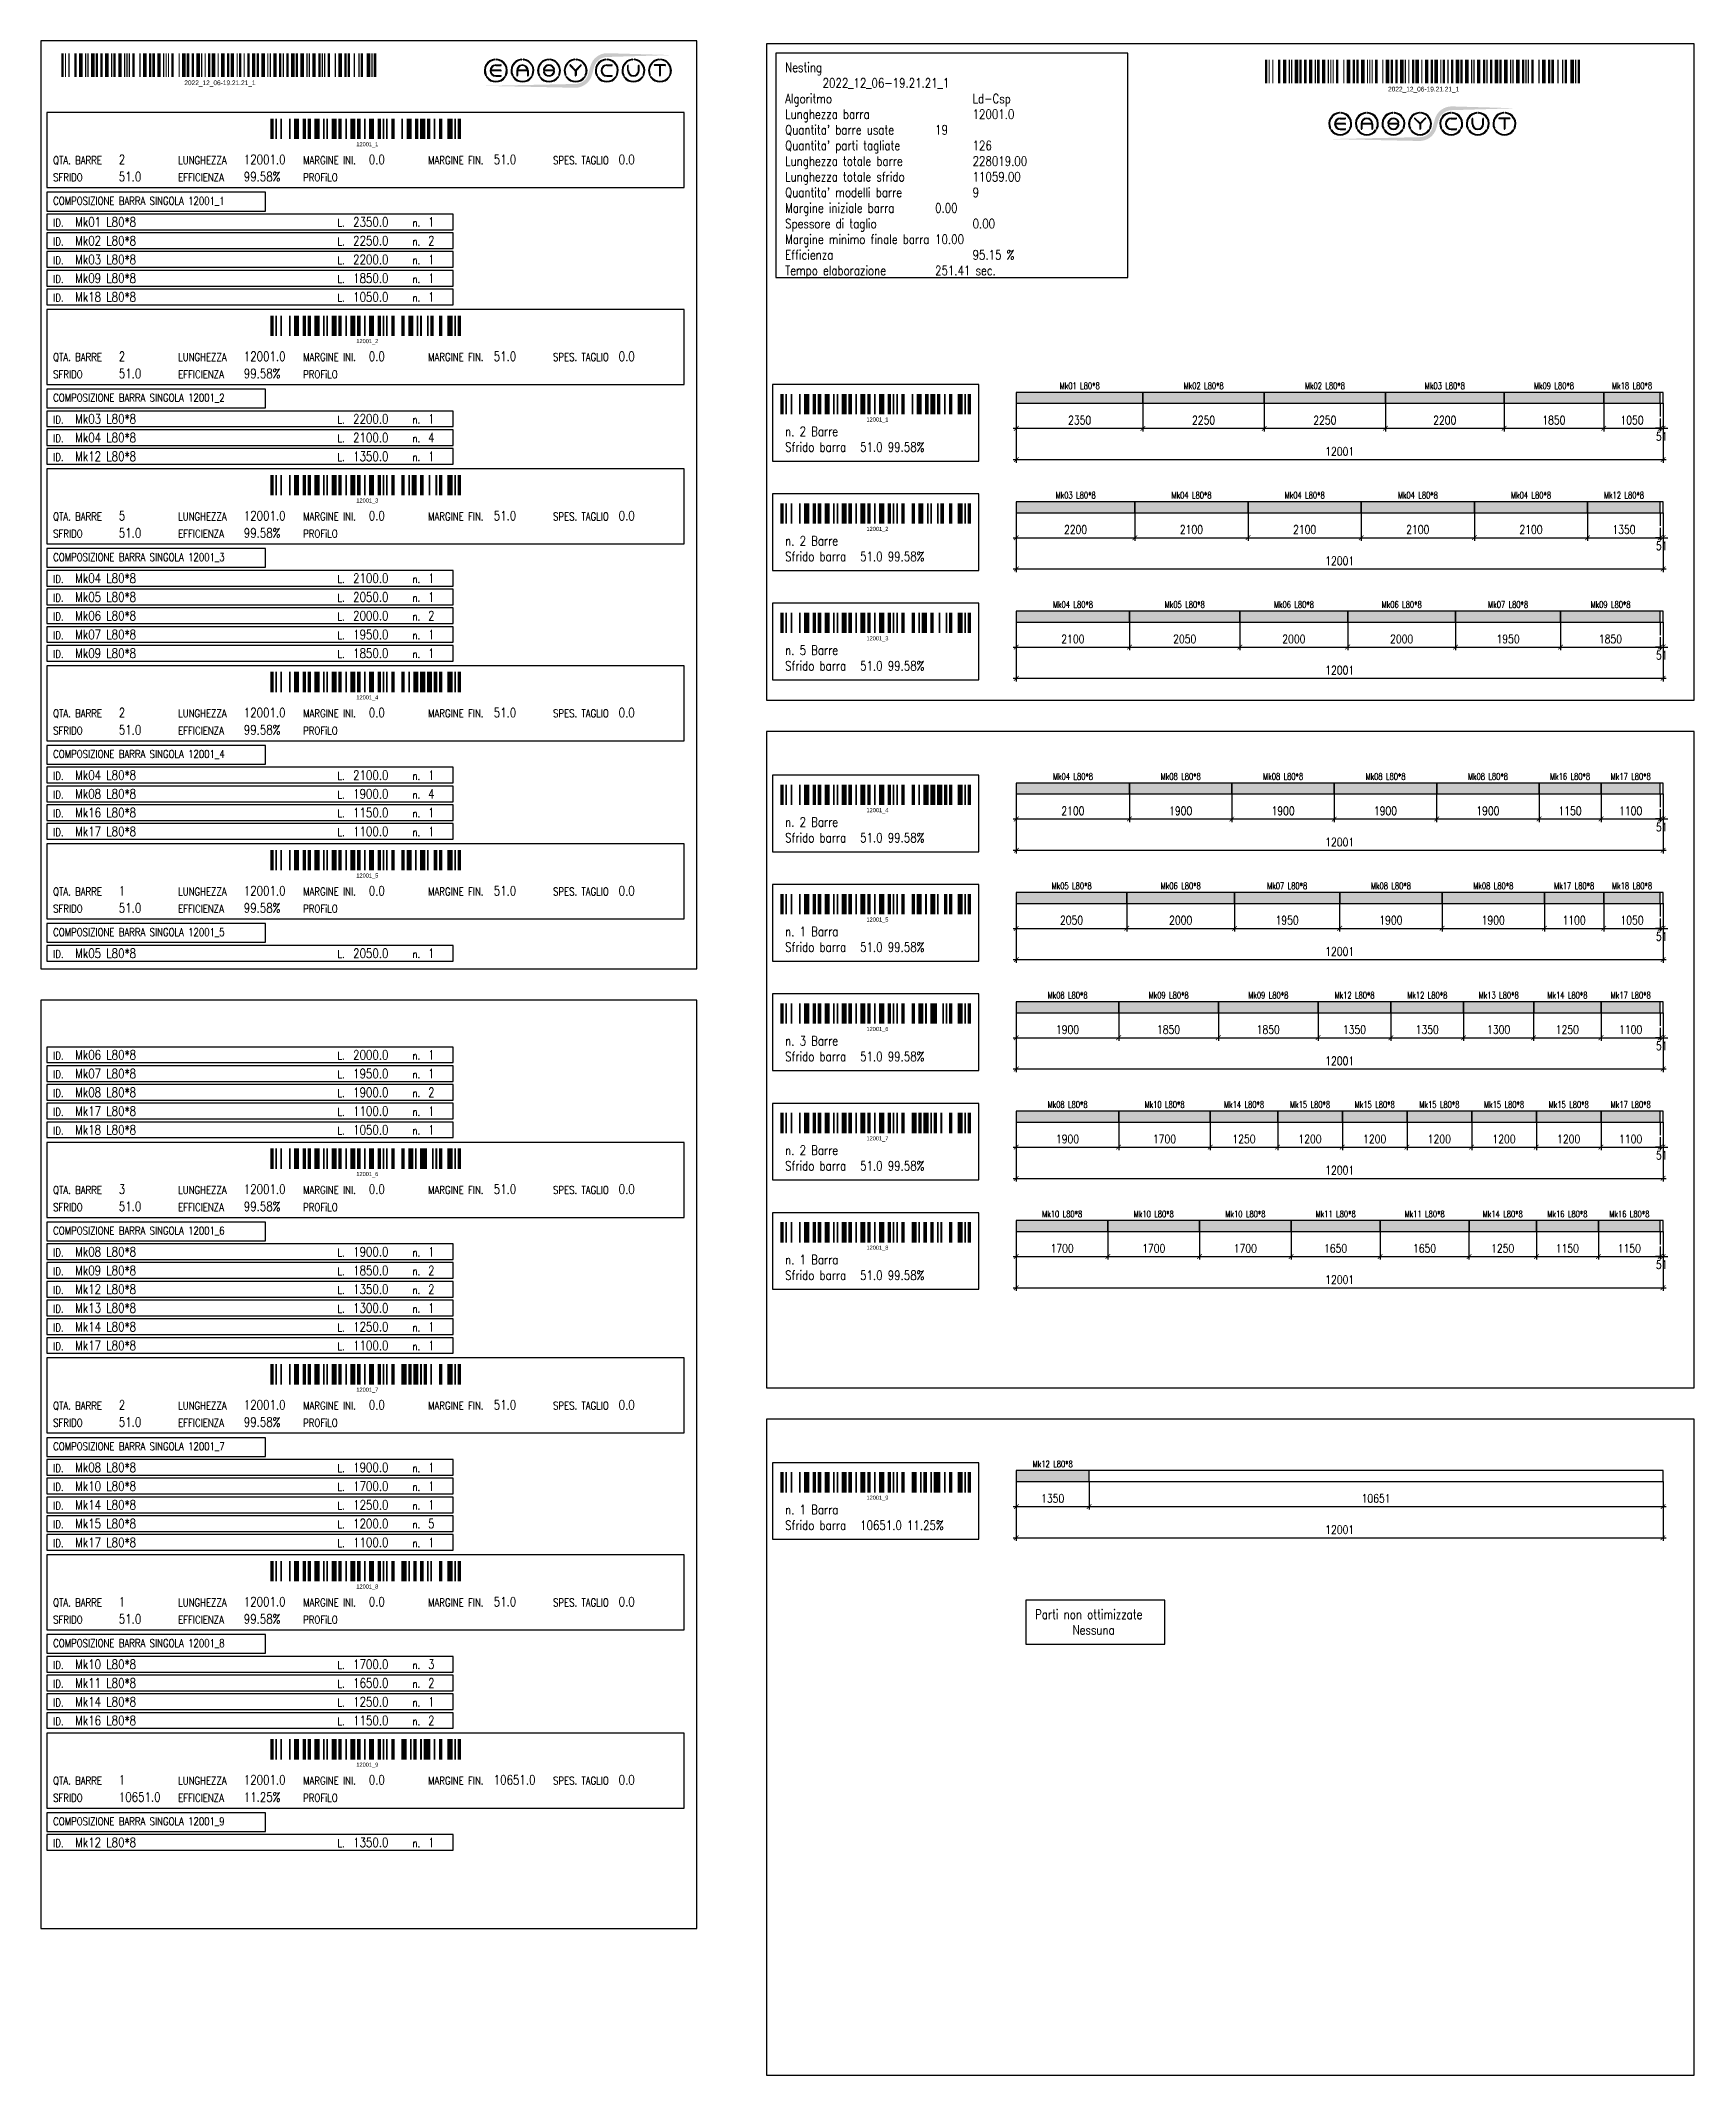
# Model space of a CAD drawing. Header units: millimetres. Extents: x -56 to 421004, y -1 to 91234.
# Drawn here: x 376985 to 407670, y 53255 to 90999 of the extents above; entities that cross this region are included whole.
import ezdxf
from ezdxf.enums import TextEntityAlignment as Align

# ---------------------------------------------------------------- set-up
doc = ezdxf.new("R2010")
doc.units = ezdxf.units.MM
doc.styles.add('EasyCutStyle', font='romans.shx', dxfattribs={"width": 0.8})
doc.styles.add('EasyCutStyleOptimezeBars', font='Romans.shx', dxfattribs={"width": 0.8})
doc.dimstyles.new('EasyCutDimOptimezeBars', dxfattribs={"dimscale": 57.971, "dimtxt": 2.7, "dimasz": 1.5, "dimexe": 1, "dimexo": 0, "dimgap": 1.25, "dimtad": 1, "dimdec": 1, "dimrnd": 0.5, "dimzin": 12, "dimdsep": 46, "dimtxsty": 'EasyCutStyleOptimezeBars', "dimblk": 'ARCHTICK', "dimblk1": 'ARCHTICK', "dimblk2": 'ARCHTICK', "dimcen": 1, "dimdle": 1, "dimclrd": 1, "dimclre": 1, "dimclrt": 3, "dimadec": 3, "dimazin": 0, "dimtfac": 1, "dimtdec": 1, "dimtix": 1, "dimtmove": 0, "dimatfit": 3, "dimfxl": 1, "dimtfill": 1, "dimtolj": 1, "dimtzin": 0, "dimarcsym": 0})

msp = doc.modelspace()

# ---------------------------------------------------------------- texts
at = {"color": 1, "style": 'EasyCutStyle', "width": 0.8}
for s, height, p in [('QTA. BARRE', 144.94, (377217.4, 88708.52)), ('LUNGHEZZA', 144.94, (379536.43, 88708.52)), ('MARGINE INI.', 144.9395, (381855.46, 88708.52)), ('MARGINE FIN.', 144.9395, (384174.49, 88708.52)), ('SPES. TAGLIO', 144.9395, (386493.52, 88708.52)), ('SFRIDO', 144.94, (377217.4, 88389.65)), ('EFFICIENZA', 144.94, (379536.43, 88389.65)), ('PROFiLO', 144.94, (381855.46, 88389.65)), ('ID.', 144.94, (377217.4, 87549)), ('L.', 144.94, (382493.19, 87549)), ('n.', 144.94, (383884.61, 87549)), ('ID.', 144.94, (377217.4, 87201.15)), ('L.', 144.94, (382493.19, 87201.15)), ('n.', 144.94, (383884.61, 87201.15)), ('ID.', 144.94, (377217.4, 86853.29)), ('L.', 144.94, (382493.19, 86853.29)), ('n.', 144.94, (383884.61, 86853.29)), ('ID.', 144.94, (377217.4, 86505.44)), ('L.', 144.94, (382493.19, 86505.44)), ('n.', 144.94, (383884.61, 86505.44)), ('ID.', 144.94, (377217.4, 86157.58)), ('L.', 144.94, (382493.19, 86157.58)), ('n.', 144.94, (383884.61, 86157.58)), ('QTA. BARRE', 144.94, (377217.4, 85056.04)), ('LUNGHEZZA', 144.94, (379536.43, 85056.04)), ('MARGINE INI.', 144.9395, (381855.46, 85056.04)), ('MARGINE FIN.', 144.9395, (384174.49, 85056.04)), ('SPES. TAGLIO', 144.9395, (386493.52, 85056.04)), ('SFRIDO', 144.94, (377217.4, 84737.18)), ('EFFICIENZA', 144.94, (379536.43, 84737.18)), ('PROFiLO', 144.94, (381855.46, 84737.18)), ('ID.', 144.94, (377217.4, 83896.53)), ('L.', 144.94, (382493.19, 83896.53)), ('n.', 144.94, (383884.61, 83896.53)), ('ID.', 144.94, (377217.4, 83548.67)), ('L.', 144.94, (382493.19, 83548.67)), ('n.', 144.94, (383884.61, 83548.67)), ('ID.', 144.94, (377217.4, 83200.82)), ('L.', 144.94, (382493.19, 83200.82)), ('n.', 144.94, (383884.61, 83200.82)), ('QTA. BARRE', 144.94, (377217.4, 82099.28)), ('SFRIDO', 144.94, (377217.4, 81780.41)), ('LUNGHEZZA', 144.94, (379536.43, 82099.28)), ('EFFICIENZA', 144.94, (379536.43, 81780.41)), ('MARGINE INI.', 144.9395, (381855.46, 82099.28)), ('PROFiLO', 144.94, (381855.46, 81780.41)), ('MARGINE FIN.', 144.9395, (384174.49, 82099.28)), ('SPES. TAGLIO', 144.9395, (386493.52, 82099.28)), ('ID.', 144.94, (377217.4, 80939.76)), ('L.', 144.94, (382493.19, 80939.76)), ('n.', 144.94, (383884.61, 80939.76)), ('ID.', 144.94, (377217.4, 80591.91)), ('L.', 144.94, (382493.19, 80591.91)), ('n.', 144.94, (383884.61, 80591.91)), ('ID.', 144.94, (377217.4, 80244.05)), ('ID.', 144.94, (377217.4, 79896.2)), ('L.', 144.94, (382493.19, 80244.05)), ('L.', 144.94, (382493.19, 79896.2)), ('n.', 144.94, (383884.61, 80244.05)), ('ID.', 144.94, (377217.4, 79548.34)), ('L.', 144.94, (382493.19, 79548.34)), ('n.', 144.94, (383884.61, 79896.2)), ('n.', 144.94, (383884.61, 79548.34)), ('QTA. BARRE', 144.94, (377217.4, 78446.8)), ('LUNGHEZZA', 144.94, (379536.43, 78446.8)), ('MARGINE INI.', 144.9395, (381855.46, 78446.8)), ('MARGINE FIN.', 144.9395, (384174.49, 78446.8)), ('SPES. TAGLIO', 144.9395, (386493.52, 78446.8)), ('SFRIDO', 144.94, (377217.4, 78127.94)), ('EFFICIENZA', 144.94, (379536.43, 78127.94)), ('PROFiLO', 144.94, (381855.46, 78127.94)), ('ID.', 144.94, (377217.4, 77287.29)), ('L.', 144.94, (382493.19, 77287.29)), ('n.', 144.94, (383884.61, 77287.29)), ('ID.', 144.94, (377217.4, 76939.43)), ('L.', 144.94, (382493.19, 76939.43)), ('n.', 144.94, (383884.61, 76939.43)), ('ID.', 144.94, (377217.4, 76591.58)), ('L.', 144.94, (382493.19, 76591.58)), ('n.', 144.94, (383884.61, 76591.58)), ('ID.', 144.94, (377217.4, 76243.72)), ('L.', 144.94, (382493.19, 76243.72)), ('n.', 144.94, (383884.61, 76243.72)), ('QTA. BARRE', 144.94, (377217.4, 75142.18)), ('LUNGHEZZA', 144.94, (379536.43, 75142.18)), ('MARGINE INI.', 144.9395, (381855.46, 75142.18)), ('MARGINE FIN.', 144.9395, (384174.49, 75142.18)), ('SPES. TAGLIO', 144.9395, (386493.52, 75142.18)), ('SFRIDO', 144.94, (377217.4, 74823.32)), ('EFFICIENZA', 144.94, (379536.43, 74823.32)), ('PROFiLO', 144.94, (381855.46, 74823.32)), ('ID.', 144.94, (377217.4, 73982.67)), ('L.', 144.94, (382493.19, 73982.67)), ('n.', 144.94, (383884.61, 73982.67)), ('ID.', 144.94, (377217.4, 72098.45)), ('L.', 144.94, (382493.19, 72098.45)), ('n.', 144.94, (383884.61, 72098.45)), ('ID.', 144.94, (377217.4, 71750.6)), ('L.', 144.94, (382493.19, 71750.6)), ('n.', 144.94, (383884.61, 71750.6)), ('ID.', 144.94, (377217.4, 71402.74)), ('L.', 144.94, (382493.19, 71402.74)), ('n.', 144.94, (383884.61, 71402.74)), ('ID.', 144.94, (377217.4, 71054.89)), ('L.', 144.94, (382493.19, 71054.89)), ('n.', 144.94, (383884.61, 71054.89)), ('ID.', 144.94, (377217.4, 70707.03)), ('L.', 144.94, (382493.19, 70707.03)), ('n.', 144.94, (383884.61, 70707.03)), ('QTA. BARRE', 144.94, (377217.4, 69605.49)), ('LUNGHEZZA', 144.94, (379536.43, 69605.49)), ('MARGINE INI.', 144.9395, (381855.46, 69605.49)), ('MARGINE FIN.', 144.9395, (384174.49, 69605.49)), ('SPES. TAGLIO', 144.9395, (386493.52, 69605.49)), ('SFRIDO', 144.94, (377217.4, 69286.63)), ('EFFICIENZA', 144.94, (379536.43, 69286.63)), ('PROFiLO', 144.94, (381855.46, 69286.63)), ('ID.', 144.94, (377217.4, 68445.98)), ('L.', 144.94, (382493.19, 68445.98)), ('n.', 144.94, (383884.61, 68445.98)), ('ID.', 144.94, (377217.4, 68098.12)), ('L.', 144.94, (382493.19, 68098.12)), ('n.', 144.94, (383884.61, 68098.12)), ('ID.', 144.94, (377217.4, 67750.27)), ('L.', 144.94, (382493.19, 67750.27)), ('n.', 144.94, (383884.61, 67750.27)), ('ID.', 144.94, (377217.4, 67402.41)), ('ID.', 144.94, (377217.4, 67054.56)), ('L.', 144.94, (382493.19, 67402.41)), ('L.', 144.94, (382493.19, 67054.56)), ('n.', 144.94, (383884.61, 67402.41)), ('ID.', 144.94, (377217.4, 66706.7)), ('L.', 144.94, (382493.19, 66706.7)), ('n.', 144.94, (383884.61, 67054.56)), ('n.', 144.94, (383884.61, 66706.7)), ('QTA. BARRE', 144.94, (377217.4, 65605.16)), ('LUNGHEZZA', 144.94, (379536.43, 65605.16)), ('MARGINE INI.', 144.9395, (381855.46, 65605.16)), ('MARGINE FIN.', 144.9395, (384174.49, 65605.16)), ('SPES. TAGLIO', 144.9395, (386493.52, 65605.16)), ('SFRIDO', 144.94, (377217.4, 65286.3)), ('EFFICIENZA', 144.94, (379536.43, 65286.3)), ('PROFiLO', 144.94, (381855.46, 65286.3)), ('ID.', 144.94, (377217.4, 64445.65)), ('L.', 144.94, (382493.19, 64445.65)), ('n.', 144.94, (383884.61, 64445.65)), ('ID.', 144.94, (377217.4, 64097.79)), ('L.', 144.94, (382493.19, 64097.79)), ('n.', 144.94, (383884.61, 64097.79)), ('ID.', 144.94, (377217.4, 63749.94)), ('L.', 144.94, (382493.19, 63749.94)), ('n.', 144.94, (383884.61, 63749.94)), ('ID.', 144.94, (377217.4, 63402.08)), ('L.', 144.94, (382493.19, 63402.08)), ('n.', 144.94, (383884.61, 63402.08)), ('ID.', 144.94, (377217.4, 63054.23)), ('L.', 144.94, (382493.19, 63054.23)), ('n.', 144.94, (383884.61, 63054.23)), ('QTA. BARRE', 144.94, (377217.4, 61952.69)), ('LUNGHEZZA', 144.94, (379536.43, 61952.69)), ('MARGINE INI.', 144.9395, (381855.46, 61952.69)), ('MARGINE FIN.', 144.9395, (384174.49, 61952.69)), ('SPES. TAGLIO', 144.9395, (386493.52, 61952.69)), ('SFRIDO', 144.94, (377217.4, 61633.82)), ('EFFICIENZA', 144.94, (379536.43, 61633.82)), ('PROFiLO', 144.94, (381855.46, 61633.82)), ('ID.', 144.94, (377217.4, 60793.17)), ('L.', 144.94, (382493.19, 60793.17)), ('n.', 144.94, (383884.61, 60793.17)), ('ID.', 144.94, (377217.4, 60445.32)), ('L.', 144.94, (382493.19, 60445.32)), ('n.', 144.94, (383884.61, 60445.32)), ('ID.', 144.94, (377217.4, 60097.46)), ('L.', 144.94, (382493.19, 60097.46)), ('n.', 144.94, (383884.61, 60097.46)), ('ID.', 144.94, (377217.4, 59749.61)), ('L.', 144.94, (382493.19, 59749.61)), ('n.', 144.94, (383884.61, 59749.61)), ('QTA. BARRE', 144.94, (377217.4, 58648.07)), ('LUNGHEZZA', 144.94, (379536.43, 58648.07)), ('MARGINE INI.', 144.9395, (381855.46, 58648.07)), ('MARGINE FIN.', 144.9395, (384174.49, 58648.07)), ('SPES. TAGLIO', 144.9395, (386493.52, 58648.07)), ('SFRIDO', 144.94, (377217.4, 58329.2)), ('EFFICIENZA', 144.94, (379536.43, 58329.2)), ('PROFiLO', 144.94, (381855.46, 58329.2)), ('ID.', 144.94, (377217.4, 57488.55)), ('L.', 144.94, (382493.19, 57488.55)), ('n.', 144.94, (383884.61, 57488.55))]:
    msp.add_text(s, height=height, dxfattribs=at).set_placement(p)
at = {"color": 3, "style": 'EasyCutStyle', "width": 0.8}
for s, height, p in [('2', 173.93, (378434.89, 88708.52)), ('12001.0', 173.927, (380753.92, 88708.52)), ('0.0', 173.927, (383072.95, 88708.52)), ('51.0', 173.927, (385391.98, 88708.52)), ('0.0', 173.927, (387711.01, 88708.52)), ('51.0', 173.927, (378434.89, 88389.65)), ('99.58%', 173.927, (380753.92, 88389.65)), ('Mk01 L80*8', 173.927, (377623.23, 87549)), ('2350.0', 173.927, (382783.07, 87549)), ('1', 173.93, (384174.49, 87549)), ('Mk02 L80*8', 173.927, (377623.23, 87201.15)), ('2250.0', 173.927, (382783.07, 87201.15)), ('2', 173.93, (384174.49, 87201.15)), ('Mk03 L80*8', 173.927, (377623.23, 86853.29)), ('2200.0', 173.927, (382783.07, 86853.29)), ('1', 173.93, (384174.49, 86853.29)), ('Mk09 L80*8', 173.927, (377623.23, 86505.44)), ('1850.0', 173.927, (382783.07, 86505.44)), ('1', 173.93, (384174.49, 86505.44)), ('Mk18 L80*8', 173.927, (377623.23, 86157.58)), ('1050.0', 173.927, (382783.07, 86157.58)), ('1', 173.93, (384174.49, 86157.58)), ('2', 173.93, (378434.89, 85056.04)), ('12001.0', 173.927, (380753.92, 85056.04)), ('0.0', 173.927, (383072.95, 85056.04)), ('51.0', 173.927, (385391.98, 85056.04)), ('0.0', 173.927, (387711.01, 85056.04)), ('51.0', 173.927, (378434.89, 84737.18)), ('99.58%', 173.927, (380753.92, 84737.18)), ('Mk03 L80*8', 173.927, (377623.23, 83896.53)), ('2200.0', 173.927, (382783.07, 83896.53)), ('1', 173.93, (384174.49, 83896.53)), ('Mk04 L80*8', 173.927, (377623.23, 83548.67)), ('2100.0', 173.927, (382783.07, 83548.67)), ('4', 173.93, (384174.49, 83548.67)), ('Mk12 L80*8', 173.927, (377623.23, 83200.82)), ('1350.0', 173.927, (382783.07, 83200.82)), ('1', 173.93, (384174.49, 83200.82)), ('5', 173.93, (378434.89, 82099.28)), ('51.0', 173.927, (378434.89, 81780.41)), ('99.58%', 173.927, (380753.92, 81780.41)), ('12001.0', 173.927, (380753.92, 82099.28)), ('0.0', 173.927, (383072.95, 82099.28)), ('51.0', 173.927, (385391.98, 82099.28)), ('0.0', 173.927, (387711.01, 82099.28)), ('Mk04 L80*8', 173.927, (377623.23, 80939.76)), ('2100.0', 173.927, (382783.07, 80939.76)), ('1', 173.93, (384174.49, 80939.76)), ('Mk05 L80*8', 173.927, (377623.23, 80591.91)), ('Mk06 L80*8', 173.927, (377623.23, 80244.05)), ('2050.0', 173.927, (382783.07, 80591.91)), ('2000.0', 173.927, (382783.07, 80244.05)), ('2', 173.93, (384174.49, 80244.05)), ('1', 173.93, (384174.49, 80591.91)), ('Mk07 L80*8', 173.927, (377623.23, 79896.2)), ('1950.0', 173.927, (382783.07, 79896.2)), ('1', 173.93, (384174.49, 79896.2)), ('Mk09 L80*8', 173.927, (377623.23, 79548.34)), ('1850.0', 173.927, (382783.07, 79548.34)), ('1', 173.93, (384174.49, 79548.34)), ('2', 173.93, (378434.89, 78446.8)), ('12001.0', 173.927, (380753.92, 78446.8)), ('0.0', 173.927, (383072.95, 78446.8)), ('51.0', 173.927, (385391.98, 78446.8)), ('0.0', 173.927, (387711.01, 78446.8)), ('51.0', 173.927, (378434.89, 78127.94)), ('99.58%', 173.927, (380753.92, 78127.94)), ('Mk04 L80*8', 173.927, (377623.23, 77287.29)), ('2100.0', 173.927, (382783.07, 77287.29)), ('1', 173.93, (384174.49, 77287.29)), ('Mk08 L80*8', 173.927, (377623.23, 76939.43)), ('1900.0', 173.927, (382783.07, 76939.43)), ('4', 173.93, (384174.49, 76939.43)), ('Mk16 L80*8', 173.927, (377623.23, 76591.58)), ('1150.0', 173.927, (382783.07, 76591.58)), ('1', 173.93, (384174.49, 76591.58)), ('Mk17 L80*8', 173.927, (377623.23, 76243.72)), ('1100.0', 173.927, (382783.07, 76243.72)), ('1', 173.93, (384174.49, 76243.72)), ('1', 173.93, (378434.89, 75142.18)), ('12001.0', 173.927, (380753.92, 75142.18)), ('0.0', 173.927, (383072.95, 75142.18)), ('51.0', 173.927, (385391.98, 75142.18)), ('0.0', 173.927, (387711.01, 75142.18)), ('51.0', 173.927, (378434.89, 74823.32)), ('99.58%', 173.927, (380753.92, 74823.32)), ('Mk05 L80*8', 173.927, (377623.23, 73982.67)), ('2050.0', 173.927, (382783.07, 73982.67)), ('1', 173.93, (384174.49, 73982.67)), ('Mk06 L80*8', 173.927, (377623.23, 72098.45)), ('2000.0', 173.927, (382783.07, 72098.45)), ('1', 173.93, (384174.49, 72098.45)), ('Mk07 L80*8', 173.927, (377623.23, 71750.6)), ('1950.0', 173.927, (382783.07, 71750.6)), ('1', 173.93, (384174.49, 71750.6)), ('Mk08 L80*8', 173.927, (377623.23, 71402.74)), ('1900.0', 173.927, (382783.07, 71402.74)), ('2', 173.93, (384174.49, 71402.74)), ('Mk17 L80*8', 173.927, (377623.23, 71054.89)), ('1100.0', 173.927, (382783.07, 71054.89)), ('1', 173.93, (384174.49, 71054.89)), ('Mk18 L80*8', 173.927, (377623.23, 70707.03)), ('1050.0', 173.927, (382783.07, 70707.03)), ('1', 173.93, (384174.49, 70707.03)), ('3', 173.93, (378434.89, 69605.49)), ('51.0', 173.927, (378434.89, 69286.63)), ('99.58%', 173.927, (380753.92, 69286.63)), ('12001.0', 173.927, (380753.92, 69605.49)), ('0.0', 173.927, (383072.95, 69605.49)), ('51.0', 173.927, (385391.98, 69605.49)), ('0.0', 173.927, (387711.01, 69605.49)), ('Mk08 L80*8', 173.927, (377623.23, 68445.98)), ('1900.0', 173.927, (382783.07, 68445.98)), ('1', 173.93, (384174.49, 68445.98)), ('Mk09 L80*8', 173.927, (377623.23, 68098.12)), ('1850.0', 173.927, (382783.07, 68098.12)), ('2', 173.93, (384174.49, 68098.12)), ('Mk12 L80*8', 173.927, (377623.23, 67750.27)), ('Mk13 L80*8', 173.927, (377623.23, 67402.41)), ('1350.0', 173.927, (382783.07, 67750.27)), ('1300.0', 173.927, (382783.07, 67402.41)), ('2', 173.93, (384174.49, 67750.27)), ('1', 173.93, (384174.49, 67402.41)), ('Mk14 L80*8', 173.927, (377623.23, 67054.56)), ('1250.0', 173.927, (382783.07, 67054.56)), ('1', 173.93, (384174.49, 67054.56)), ('Mk17 L80*8', 173.927, (377623.23, 66706.7)), ('1100.0', 173.927, (382783.07, 66706.7)), ('1', 173.93, (384174.49, 66706.7)), ('2', 173.93, (378434.89, 65605.16)), ('12001.0', 173.927, (380753.92, 65605.16)), ('0.0', 173.927, (383072.95, 65605.16)), ('51.0', 173.927, (385391.98, 65605.16)), ('0.0', 173.927, (387711.01, 65605.16)), ('51.0', 173.927, (378434.89, 65286.3)), ('99.58%', 173.927, (380753.92, 65286.3)), ('Mk08 L80*8', 173.927, (377623.23, 64445.65)), ('1900.0', 173.927, (382783.07, 64445.65)), ('1', 173.93, (384174.49, 64445.65)), ('Mk10 L80*8', 173.927, (377623.23, 64097.79)), ('1700.0', 173.927, (382783.07, 64097.79)), ('1', 173.93, (384174.49, 64097.79)), ('Mk14 L80*8', 173.927, (377623.23, 63749.94)), ('1250.0', 173.927, (382783.07, 63749.94)), ('1', 173.93, (384174.49, 63749.94)), ('Mk15 L80*8', 173.927, (377623.23, 63402.08)), ('1200.0', 173.927, (382783.07, 63402.08)), ('5', 173.93, (384174.49, 63402.08)), ('Mk17 L80*8', 173.927, (377623.23, 63054.23)), ('1100.0', 173.927, (382783.07, 63054.23)), ('1', 173.93, (384174.49, 63054.23)), ('1', 173.93, (378434.89, 61952.69)), ('12001.0', 173.927, (380753.92, 61952.69)), ('0.0', 173.927, (383072.95, 61952.69)), ('51.0', 173.927, (385391.98, 61952.69)), ('0.0', 173.927, (387711.01, 61952.69)), ('51.0', 173.927, (378434.89, 61633.82)), ('99.58%', 173.927, (380753.92, 61633.82)), ('Mk10 L80*8', 173.927, (377623.23, 60793.17)), ('1700.0', 173.927, (382783.07, 60793.17)), ('3', 173.93, (384174.49, 60793.17)), ('Mk11 L80*8', 173.927, (377623.23, 60445.32)), ('1650.0', 173.927, (382783.07, 60445.32)), ('2', 173.93, (384174.49, 60445.32)), ('Mk14 L80*8', 173.927, (377623.23, 60097.46)), ('1250.0', 173.927, (382783.07, 60097.46)), ('1', 173.93, (384174.49, 60097.46)), ('Mk16 L80*8', 173.927, (377623.23, 59749.61)), ('1150.0', 173.927, (382783.07, 59749.61)), ('2', 173.93, (384174.49, 59749.61)), ('1', 173.93, (378434.89, 58648.07)), ('10651.0', 173.927, (378434.89, 58329.2)), ('12001.0', 173.927, (380753.92, 58648.07)), ('11.25%', 173.927, (380753.92, 58329.2)), ('0.0', 173.927, (383072.95, 58648.07)), ('10651.0', 173.927, (385391.98, 58648.07)), ('0.0', 173.927, (387711.01, 58648.07)), ('Mk12 L80*8', 173.927, (377623.23, 57488.55)), ('1350.0', 173.927, (382783.07, 57488.55)), ('1', 173.93, (384174.49, 57488.55))]:
    msp.add_text(s, height=height, dxfattribs=at).set_placement(p)
at = {"color": 2, "style": 'EasyCutStyle', "width": 0.8}
for s, p in [('COMPOSIZIONE BARRA SINGOLA 12001_1', (377217.4, 87954.83)), ('COMPOSIZIONE BARRA SINGOLA 12001_2', (377217.4, 84302.36)), ('COMPOSIZIONE BARRA SINGOLA 12001_3', (377217.4, 81345.59)), ('COMPOSIZIONE BARRA SINGOLA 12001_4', (377217.4, 77693.12)), ('COMPOSIZIONE BARRA SINGOLA 12001_5', (377217.4, 74388.5)), ('COMPOSIZIONE BARRA SINGOLA 12001_6', (377217.4, 68851.81)), ('COMPOSIZIONE BARRA SINGOLA 12001_7', (377217.4, 64851.48)), ('COMPOSIZIONE BARRA SINGOLA 12001_8', (377217.4, 61199)), ('COMPOSIZIONE BARRA SINGOLA 12001_9', (377217.4, 57894.38))]:
    msp.add_text(s, height=144.9395, dxfattribs=at).set_placement(p)
at = {"style": 'EasyCutStyle', "width": 0.75}
for s, p in [('Mk01 L80*8', (396265.31, 84535.66)), ('Mk02 L80*8', (398565.31, 84535.66)), ('Mk02 L80*8', (400815.31, 84535.66)), ('Mk03 L80*8', (403040.31, 84535.66)), ('Mk09 L80*8', (405065.31, 84535.66)), ('Mk18 L80*8', (406515.31, 84535.66)), ('Mk03 L80*8', (396190.31, 82506.51)), ('Mk04 L80*8', (398340.31, 82506.51)), ('Mk04 L80*8', (400440.31, 82506.51)), ('Mk04 L80*8', (402540.31, 82506.51)), ('Mk04 L80*8', (404640.31, 82506.51)), ('Mk12 L80*8', (406365.31, 82506.51)), ('Mk04 L80*8', (396140.31, 80477.36)), ('Mk05 L80*8', (398215.31, 80477.36)), ('Mk06 L80*8', (400240.31, 80477.36)), ('Mk06 L80*8', (402240.31, 80477.36)), ('Mk07 L80*8', (404215.31, 80477.36)), ('Mk09 L80*8', (406115.31, 80477.36)), ('Mk04 L80*8', (396140.31, 77288.69)), ('Mk08 L80*8', (398140.31, 77288.69)), ('Mk08 L80*8', (400040.31, 77288.69)), ('Mk08 L80*8', (401940.31, 77288.69)), ('Mk08 L80*8', (403840.31, 77288.69)), ('Mk16 L80*8', (405365.31, 77288.69)), ('Mk17 L80*8', (406490.31, 77288.69)), ('Mk05 L80*8', (396115.31, 75259.54)), ('Mk06 L80*8', (398140.31, 75259.54)), ('Mk07 L80*8', (400115.31, 75259.54)), ('Mk08 L80*8', (402040.31, 75259.54)), ('Mk08 L80*8', (403940.31, 75259.54)), ('Mk17 L80*8', (405440.31, 75259.54)), ('Mk18 L80*8', (406515.31, 75259.54)), ('Mk08 L80*8', (396040.31, 73230.38)), ('Mk09 L80*8', (397915.31, 73230.38)), ('Mk09 L80*8', (399765.31, 73230.38)), ('Mk12 L80*8', (401365.31, 73230.38)), ('Mk12 L80*8', (402715.31, 73230.38)), ('Mk13 L80*8', (404040.31, 73230.38)), ('Mk14 L80*8', (405315.31, 73230.38)), ('Mk17 L80*8', (406490.31, 73230.38)), ('Mk08 L80*8', (396040.31, 71201.23)), ('Mk10 L80*8', (397840.31, 71201.23)), ('Mk14 L80*8', (399315.31, 71201.23)), ('Mk15 L80*8', (400540.31, 71201.23)), ('Mk15 L80*8', (401740.31, 71201.23)), ('Mk15 L80*8', (402940.31, 71201.23)), ('Mk15 L80*8', (404140.31, 71201.23)), ('Mk15 L80*8', (405340.31, 71201.23)), ('Mk17 L80*8', (406490.31, 71201.23)), ('Mk10 L80*8', (395940.31, 69172.08)), ('Mk10 L80*8', (397640.31, 69172.08)), ('Mk10 L80*8', (399340.31, 69172.08)), ('Mk11 L80*8', (401015.31, 69172.08)), ('Mk11 L80*8', (402665.31, 69172.08)), ('Mk14 L80*8', (404115.31, 69172.08)), ('Mk16 L80*8', (405315.31, 69172.08)), ('Mk16 L80*8', (406465.31, 69172.08)), ('Mk12 L80*8', (395765.31, 64534.01))]:
    msp.add_text(s, height=121.749, dxfattribs=at).set_placement(p, align=Align.CENTER)
at = {"color": 71, "insert": (390799.1, 90591.24), "char_height": 173.9274, "attachment_point": 1, "bg_fill": 3, "box_fill_scale": 1.5, "bg_fill_color": 9, "bg_fill_transparency": 9027596}
msp.add_mtext("{\\Fromans|c0;\\W0.8;\\C2;Nesting^I^I^I^I\\C7;2022_12_06-19.21.21_1^J\\C3;Algoritmo^I^I^I^I\\C7;Ld-Csp^J\\C1;Lunghezza barra^I^I^I\\C7;12001.0^J\\C1;Quantita' barre usate^I^I\\C7;19^J\\C1;Quantita' parti tagliate^I^I\\C7;126^J\\C1;Lunghezza totale barre^I^I\\C7;228019.00^J\\C1;Lunghezza totale sfrido^I^I\\C7;11059.00^J\\C1;Quantita' modelli barre^I^I\\C7;9^J\\C1;Margine iniziale barra^I^I\\C7;0.00^J\\C1;Spessore di taglio^I^I^I\\C7;0.00^J\\C1;Margine minimo finale barra^I\\C7;10.00^J\\C1;Efficienza^I^I^I^I\\C7;95.15 %^J\\C1;Tempo elaborazione^I^I\\C7;251.41 sec.", dxfattribs=at)

# ---------------------------------------------------------------- blocks, each defined once
blk = doc.blocks.new('Logo')
h = blk.add_hatch(color=256)
h.set_gradient(color1=(255, 0, 0), color2=(255, 255, 0), tint=1)
h.paths.add_polyline_path([(20.5, 4.4, -0.339454), (37.1, 17.2), (118.6, 19.6), (37.1, 22, 0.339454), (15.8, 5.7), (13.2, -4.2, -0.339454), (-3.4, -16.9), (-118.2, -19.3), (-3.4, -21.7, 0.339454), (17.8, -5.4)])
for color, points in [(140, [(-115.9, -5.7, -1), (-116.7, -6.1, -0.520567), (-104.9, 14.3, -1), (-104.9, 13.5, 0.520567)]), (256, [(-97.3, 0.4), (-110, 0.4, -0.394366), (-103.7, 6.3), (-97.3, 6.3, 1), (-97.3, 7.2), (-103.7, 7.2, 1), (-103.7, -7.2), (-97.3, -7.2, 1), (-97.3, -6.3), (-103.7, -6.3, -0.394366), (-110, -0.4), (-97.3, -0.4, 1)]), (140, [(-91.4, -5.7, 1), (-90.6, -6.1, 0.520567), (-102.4, 14.3, 0.916853), (-102.6, 13.5, 0.043377), (-102.5, 13.5, -0.520567)]), (140, [(-82.3, -5.7, -1), (-83.1, -6.1, -0.520567), (-71.3, 14.3, -1), (-71.3, 13.5, 0.520567)]), (140, [(-57.8, -5.7, 1), (-57, -6.1, 0.520567), (-68.8, 14.3, 1), (-68.9, 13.5, -0.520567)]), (140, [(-48.7, -5.7, -1), (-49.5, -6.1, -0.520567), (-37.7, 14.3, -1), (-37.7, 13.5, 0.520567)]), (256, [(-31.2, -0.4, -0.486114), (-30.3, -1.5, -0.776377), (-42.6, -1.6, 1), (-43.4, -1.9, 0.776377), (-29.5, -1.7, 0.486114), (-31.2, 0.4), (-41.8, 0.4, -0.486114), (-42.6, 1.5, -0.776377), (-30.4, 1.6, 1), (-29.5, 1.9, 0.776377), (-43.5, 1.7, 0.486114), (-41.8, -0.4)]), (140, [(-24.2, -5.7, 1), (-23.4, -6.1, 0.520567), (-35.2, 14.3, 1), (-35.3, 13.5, -0.520567)]), (140, [(-15.1, -5.7, -1), (-15.9, -6.1, -0.520567), (-4.1, 14.3, -1), (-4.1, 13.5, 0.520567)]), (256, [(-9.3, 7.1, 1), (-10, 6.5), (-3.3, -0.2), (-3.3, -6.3, 1), (-2.4, -6.3), (-2.4, -0.2), (4.2, 6.5, 1), (3.6, 7.1), (-2.9, 0.6)]), (140, [(9.4, -5.7, 1), (10.2, -6.1, 0.520567), (-1.6, 14.3, 1), (-1.7, 13.5, -0.520567)]), (140, [(24.2, -5.7, -1), (23.4, -6.1, -0.520567), (35.2, 14.3, -1), (35.3, 13.5, 0.520567)]), (256, [(36.5, -7.2), (42.8, -7.2, 1), (42.8, -6.3), (36.5, -6.3, -1), (36.5, 6.3), (42.8, 6.3, 1), (42.8, 7.2), (36.5, 7.2, 1)]), (140, [(48.7, -5.7, 1), (49.5, -6.1, 0.520567), (37.7, 14.3, 1), (37.7, 13.5, -0.520567)]), (140, [(57.8, -5.7, -1), (57, -6.1, -0.520567), (68.8, 14.3, -1), (68.9, 13.5, 0.520567)]), (256, [(63.7, 0), (63.7, 6.3, 1), (62.9, 6.3), (62.9, 0, 1), (77.3, 0), (77.3, 6.3, 1), (76.4, 6.3), (76.4, 0, -1)]), (140, [(82.3, -5.7, 1), (83.1, -6.1, 0.520567), (71.3, 14.3, 1), (71.3, 13.5, -0.520567)]), (140, [(91.4, -5.7, -1), (90.6, -6.1, -0.520567), (102.4, 14.3, -1), (102.5, 13.5, 0.520567)]), (256, [(96.9, 7.2, 1), (96.9, 6.3), (103.2, 6.3), (103.2, -6.3, 1), (104.1, -6.3), (104.1, 6.3), (110.4, 6.3, 1), (110.4, 7.2)]), (140, [(115.9, -5.7, 1), (116.7, -6.1, 0.520567), (104.9, 14.3, 1), (104.9, 13.5, -0.520567)]), (140, [(-91.9, -8.3, 1), (-92.6, -7.8, -0.520567), (-114.8, -7.8, 1), (-115.5, -8.3, 0.520567)]), (140, [(-58.3, -8.3, 1), (-59, -7.8, -0.520567), (-81.2, -7.8, 1), (-81.9, -8.3, 0.520567)]), (140, [(-24.7, -8.3, 1), (-25.4, -7.8, -0.520567), (-47.6, -7.8, 1), (-48.3, -8.3, 0.520567)]), (140, [(8.9, -8.3, 1), (8.2, -7.8, -0.520567), (-14, -7.8, 1), (-14.7, -8.3, 0.520567)]), (140, [(48.3, -8.3, 1), (47.6, -7.8, -0.520567), (25.4, -7.8, 1), (24.7, -8.3, 0.520567)]), (140, [(81.9, -8.3, 1), (81.2, -7.8, -0.520567), (59, -7.8, 1), (58.3, -8.3, 0.520567)]), (140, [(115.5, -8.3, 1), (114.8, -7.8, -0.520567), (92.6, -7.8, 1), (91.9, -8.3, 0.520567)])]:
    blk.add_hatch(color=color).paths.add_polyline_path(points)
h = blk.add_hatch(color=256)
h.paths.add_polyline_path([(-63.7, -0.4), (-63.7, -6.3, 1), (-62.9, -6.3), (-62.9, 0, 1), (-77.3, 0), (-77.3, -6.3, 1), (-76.4, -6.3), (-76.4, -0.4)])
h.paths.add_polyline_path([(-76.4, 0.4, -0.933992), (-63.8, 0.4)], flags=16)
for p, q in [((-97.3, 0.4), (-110, 0.4)), ((-103.7, 7.2), (-97.3, 7.2)), ((-103.7, 6.3), (-97.3, 6.3)), ((-77.3, 0), (-77.3, -6.3)), ((-63.8, 0.4), (-76.4, 0.4)), ((-62.9, 0), (-62.9, -6.3)), ((-31.2, 0.4), (-41.8, 0.4)), ((-3.3, -0.2), (-10, 6.5)), ((-2.9, 0.6), (-9.3, 7.1)), ((-2.9, 0.6), (3.6, 7.1)), ((-2.4, -0.2), (4.2, 6.5)), ((36.5, 7.2), (42.8, 7.2)), ((36.5, 6.3), (42.8, 6.3)), ((62.9, 0), (62.9, 6.3)), ((63.7, 0), (63.7, 6.3)), ((76.4, 0), (76.4, 6.3)), ((77.3, 0), (77.3, 6.3)), ((110.4, 7.2), (96.9, 7.2)), ((103.2, 6.3), (96.9, 6.3)), ((103.2, 6.3), (103.2, -6.3)), ((104.1, 6.3), (104.1, -6.3)), ((110.4, 6.3), (104.1, 6.3)), ((-97.3, -0.4), (-110, -0.4)), ((-103.7, -6.3), (-97.3, -6.3)), ((-103.7, -7.2), (-97.3, -7.2)), ((-76.4, -0.4), (-76.4, -6.3)), ((-63.7, -0.4), (-76.4, -0.4)), ((-63.7, -0.4), (-63.7, -6.3)), ((-31.2, -0.4), (-41.8, -0.4)), ((-3.3, -0.2), (-3.3, -6.3)), ((-2.4, -0.2), (-2.4, -6.3)), ((36.5, -6.3), (42.8, -6.3)), ((36.5, -7.2), (42.8, -7.2))]:
    blk.add_line(p, q)
at = {"color": 140}
for centre, radius, start, end in [((-103.7, 0), 14.4, 95, 205), ((-103.7, 0), 13.5, 95, 205), ((-104.9, 13.9), 0.432, 275, 95), ((-102.5, 13.9), 0.432, 85, 265), ((-103.7, 0), 13.5, 335, 85), ((-103.7, 0), 14.4, 335, 85), ((-70.1, 0), 14.4, 95, 205), ((-70.1, 0), 13.5, 95, 205), ((-71.3, 13.9), 0.432, 275, 95), ((-68.9, 13.9), 0.432, 85, 265), ((-70.1, 0), 13.5, 335, 85), ((-70.1, 0), 14.4, 335, 85), ((-36.5, 0), 14.4, 95, 205), ((-36.5, 0), 13.5, 95, 205), ((-37.7, 13.9), 0.432, 275, 95), ((-35.3, 13.9), 0.432, 85, 265), ((-36.5, 0), 13.5, 335, 85), ((-36.5, 0), 14.4, 335, 85), ((-2.9, 0), 14.4, 95, 205), ((-2.9, 0), 13.5, 95, 205), ((-4.1, 13.9), 0.432, 275, 95), ((-1.7, 13.9), 0.432, 85, 265), ((-2.9, 0), 13.5, 335, 85), ((-2.9, 0), 14.4, 335, 85), ((36.5, 0), 14.4, 95, 205), ((36.5, 0), 13.5, 95, 205), ((35.3, 13.9), 0.432, 275, 95), ((37.7, 13.9), 0.432, 85, 265), ((36.5, 0), 14.4, 335, 85), ((36.5, 0), 13.5, 335, 85), ((70.1, 0), 14.4, 95, 205), ((70.1, 0), 13.5, 95, 205), ((68.9, 13.9), 0.432, 275, 95), ((71.3, 13.9), 0.432, 85, 265), ((70.1, 0), 14.4, 335, 85), ((70.1, 0), 13.5, 335, 85), ((103.7, 0), 14.4, 95, 205), ((103.7, 0), 13.5, 95, 205), ((102.5, 13.9), 0.432, 275, 95), ((104.9, 13.9), 0.432, 85, 265), ((103.7, 0), 14.4, 335, 85), ((103.7, 0), 13.5, 335, 85), ((-116.3, -5.9), 0.432, 205, 25), ((-115.1, -8), 0.432, 35, 215), ((-103.7, 0), 14.4, 215, 325), ((-103.7, 0), 13.5, 215, 325), ((-92.2, -8), 0.432, 325, 145), ((-91, -5.9), 0.432, 155, 335), ((-82.7, -5.9), 0.432, 205, 25), ((-81.5, -8), 0.432, 35, 215), ((-70.1, 0), 14.4, 215, 325), ((-70.1, 0), 13.5, 215, 325), ((-58.6, -8), 0.432, 325, 145), ((-57.4, -5.9), 0.432, 155, 335), ((-49.1, -5.9), 0.432, 205, 25), ((-47.9, -8), 0.432, 35, 215), ((-36.5, 0), 14.4, 215, 325), ((-36.5, 0), 13.5, 215, 325), ((-25, -8), 0.432, 325, 145), ((-23.8, -5.9), 0.432, 155, 335), ((-15.5, -5.9), 0.432, 205, 25), ((-14.3, -8), 0.432, 35, 215), ((-2.9, 0), 14.4, 215, 325), ((-2.9, 0), 13.5, 215, 325), ((8.6, -8), 0.432, 325, 145), ((9.8, -5.9), 0.432, 155, 335), ((23.8, -5.9), 0.432, 205, 25), ((25, -8), 0.432, 35, 215), ((36.5, 0), 14.4, 215, 325), ((36.5, 0), 13.5, 215, 325), ((47.9, -8), 0.432, 325, 145), ((49.1, -5.9), 0.432, 155, 335), ((57.4, -5.9), 0.432, 205, 25), ((58.6, -8), 0.432, 35, 215), ((70.1, 0), 14.4, 215, 325), ((70.1, 0), 13.5, 215, 325), ((81.5, -8), 0.432, 325, 145), ((82.7, -5.9), 0.432, 155, 335), ((91, -5.9), 0.432, 205, 25), ((92.2, -8), 0.432, 35, 215), ((103.7, 0), 14.4, 215, 325), ((103.7, 0), 13.5, 215, 325), ((115.1, -8), 0.432, 325, 145), ((116.3, -5.9), 0.432, 155, 335)]:
    blk.add_arc(centre, radius, start, end, dxfattribs=at)
for centre, radius, start, end in [((-103.7, 0), 7.2, 90, 270), ((-103.7, 0), 6.34, 90, 176.0904), ((-97.3, 6.8), 0.432, 270, 90), ((-97.3, 0), 0.432, 270, 90), ((-70.1, 0), 7.2, 0, 180), ((-70.1, 0), 6.34, 3.9096, 176.0904), ((-36.5, 0), 7.2, 15, 166.2998), ((-41.8, 1.3), 1.73, 166.2998, 270), ((-41.8, 1.3), 0.864, 166.2998, 270), ((-36.5, 0), 6.34, 15, 166.2998), ((-31.2, -1.3), 1.73, 346.2998, 90), ((-29.9, 1.8), 0.432, 195, 15), ((-9.6, 6.8), 0.432, 45, 225), ((3.9, 6.8), 0.432, 315, 135), ((36.5, 0), 7.2, 90, 270), ((36.5, 0), 6.34, 90, 270), ((42.8, 6.8), 0.432, 270, 90), ((63.3, 6.3), 0.432, 0, 180), ((70.1, 0), 7.2, 180, 0), ((70.1, 0), 6.34, 180, 0), ((76.8, 6.3), 0.432, 0, 180), ((96.9, 6.8), 0.432, 90, 270), ((110.4, 6.8), 0.432, 270, 90), ((-103.7, 0), 6.34, 183.9096, 270), ((-97.3, -6.8), 0.432, 270, 90), ((-76.8, -6.3), 0.432, 180, 0), ((-63.3, -6.3), 0.432, 180, 0), ((-43, -1.8), 0.432, 15, 195), ((-36.5, 0), 7.2, 195, 346.2998), ((-36.5, 0), 6.34, 195, 346.2998), ((-31.2, -1.3), 0.864, 346.2998, 90), ((-2.9, -6.3), 0.432, 180, 0), ((42.8, -6.8), 0.432, 270, 90), ((103.7, -6.3), 0.432, 180, 0)]:
    blk.add_arc(centre, radius, start, end)
blk = doc.blocks.new('BARCODE128_2022_12_06-19.21.21_1')
at = {"linetype": 'Continuous'}
for points, const_width in [([(1, 0), (1, 20)], 2), ([(3.5, 0), (3.5, 20)], 1), ([(6.5, 0), (6.5, 20)], 1), ([(12, 0), (12, 20)], 2), ([(16.5, 0), (16.5, 20)], 3), ([(20.5, 0), (20.5, 20)], 1), ([(22.5, 0), (22.5, 20)], 1), ([(26.5, 0), (26.5, 20)], 3), ([(30, 0), (30, 20)], 2), ([(34, 0), (34, 20)], 2), ([(38.5, 0), (38.5, 20)], 3), ([(42.5, 0), (42.5, 20)], 1), ([(45, 0), (45, 20)], 2), ([(49.5, 0), (49.5, 20)], 3), ([(53.5, 0), (53.5, 20)], 1), ([(55.5, 0), (55.5, 20)], 1), ([(57.5, 0), (57.5, 20)], 1), ([(61, 0), (61, 20)], 2), ([(66.5, 0), (66.5, 20)], 1), ([(70.5, 0), (70.5, 20)], 3), ([(75, 0), (75, 20)], 2), ([(78, 0), (78, 20)], 2), ([(82.5, 0), (82.5, 20)], 3), ([(86.5, 0), (86.5, 20)], 1), ([(88.5, 0), (88.5, 20)], 1), ([(90.5, 0), (90.5, 20)], 1), ([(94, 0), (94, 20)], 2), ([(99.5, 0), (99.5, 20)], 1), ([(103.5, 0), (103.5, 20)], 3), ([(107, 0), (107, 20)], 2), ([(111, 0), (111, 20)], 2), ([(115.5, 0), (115.5, 20)], 3), ([(118.5, 0), (118.5, 20)], 1), ([(121.5, 0), (121.5, 20)], 1), ([(125, 0), (125, 20)], 2), ([(128.5, 0), (128.5, 20)], 3), ([(132.5, 0), (132.5, 20)], 1), ([(136.5, 0), (136.5, 20)], 3), ([(141, 0), (141, 20)], 2), ([(144.5, 0), (144.5, 20)], 3), ([(148.5, 0), (148.5, 20)], 1), ([(151, 0), (151, 20)], 2), ([(154.5, 0), (154.5, 20)], 1), ([(158, 0), (158, 20)], 2), ([(162.5, 0), (162.5, 20)], 3), ([(166, 0), (166, 20)], 2), ([(170.5, 0), (170.5, 20)], 3), ([(174.5, 0), (174.5, 20)], 1), ([(176.5, 0), (176.5, 20)], 1), ([(180.5, 0), (180.5, 20)], 3), ([(185, 0), (185, 20)], 2), ([(187.5, 0), (187.5, 20)], 1), ([(191, 0), (191, 20)], 2), ([(195.5, 0), (195.5, 20)], 3), ([(199, 0), (199, 20)], 2), ([(203.5, 0), (203.5, 20)], 3), ([(207.5, 0), (207.5, 20)], 1), ([(209.5, 0), (209.5, 20)], 1), ([(213.5, 0), (213.5, 20)], 3), ([(218, 0), (218, 20)], 2), ([(220.5, 0), (220.5, 20)], 1), ([(222.5, 0), (222.5, 20)], 1), ([(226, 0), (226, 20)], 2), ([(231.5, 0), (231.5, 20)], 1), ([(235.5, 0), (235.5, 20)], 3), ([(240, 0), (240, 20)], 2), ([(243, 0), (243, 20)], 2), ([(247.5, 0), (247.5, 20)], 1), ([(251.5, 0), (251.5, 20)], 1), ([(254, 0), (254, 20)], 2), ([(259.5, 0), (259.5, 20)], 3), ([(262.5, 0), (262.5, 20)], 1), ([(265, 0), (265, 20)], 2)]:
    blk.add_lwpolyline(points, dxfattribs=dict(at, const_width=const_width))
blk.add_text('2022_12_06-19.21.21_1', height=4).set_placement((134, -7), align=Align.CENTER)
blk = doc.blocks.new('BARCODE128_12001_1')
at = {"linetype": 'Continuous'}
for points, const_width in [([(1, 0), (1, 12)], 2), ([(3.5, 0), (3.5, 12)], 1), ([(6.5, 0), (6.5, 12)], 1), ([(11.5, 0), (11.5, 12)], 1), ([(15.5, 0), (15.5, 12)], 3), ([(20, 0), (20, 12)], 2), ([(23, 0), (23, 12)], 2), ([(27.5, 0), (27.5, 12)], 3), ([(31.5, 0), (31.5, 12)], 1), ([(33.5, 0), (33.5, 12)], 1), ([(37.5, 0), (37.5, 12)], 3), ([(41, 0), (41, 12)], 2), ([(44.5, 0), (44.5, 12)], 1), ([(48.5, 0), (48.5, 12)], 3), ([(52, 0), (52, 12)], 2), ([(55.5, 0), (55.5, 12)], 1), ([(59.5, 0), (59.5, 12)], 3), ([(64, 0), (64, 12)], 2), ([(66.5, 0), (66.5, 12)], 1), ([(68.5, 0), (68.5, 12)], 1), ([(72, 0), (72, 12)], 2), ([(77.5, 0), (77.5, 12)], 1), ([(81.5, 0), (81.5, 12)], 3), ([(86, 0), (86, 12)], 2), ([(89.5, 0), (89.5, 12)], 3), ([(93, 0), (93, 12)], 2), ([(96.5, 0), (96.5, 12)], 1), ([(100, 0), (100, 12)], 2), ([(105.5, 0), (105.5, 12)], 3), ([(108.5, 0), (108.5, 12)], 1), ([(111, 0), (111, 12)], 2)]:
    blk.add_lwpolyline(points, dxfattribs=dict(at, const_width=const_width))
blk.add_text('12001_1', height=2.4).set_placement((57, -4.2), align=Align.CENTER)
blk = doc.blocks.new('BARCODE128_12001_2')
at = {"linetype": 'Continuous'}
for points, const_width in [([(1, 0), (1, 12)], 2), ([(3.5, 0), (3.5, 12)], 1), ([(6.5, 0), (6.5, 12)], 1), ([(11.5, 0), (11.5, 12)], 1), ([(15.5, 0), (15.5, 12)], 3), ([(20, 0), (20, 12)], 2), ([(23, 0), (23, 12)], 2), ([(27.5, 0), (27.5, 12)], 3), ([(31.5, 0), (31.5, 12)], 1), ([(33.5, 0), (33.5, 12)], 1), ([(37.5, 0), (37.5, 12)], 3), ([(41, 0), (41, 12)], 2), ([(44.5, 0), (44.5, 12)], 1), ([(48.5, 0), (48.5, 12)], 3), ([(52, 0), (52, 12)], 2), ([(55.5, 0), (55.5, 12)], 1), ([(59.5, 0), (59.5, 12)], 3), ([(64, 0), (64, 12)], 2), ([(66.5, 0), (66.5, 12)], 1), ([(68.5, 0), (68.5, 12)], 1), ([(72, 0), (72, 12)], 2), ([(78, 0), (78, 12)], 2), ([(82.5, 0), (82.5, 12)], 3), ([(86.5, 0), (86.5, 12)], 1), ([(88.5, 0), (88.5, 12)], 1), ([(92.5, 0), (92.5, 12)], 1), ([(95, 0), (95, 12)], 2), ([(100, 0), (100, 12)], 2), ([(105.5, 0), (105.5, 12)], 3), ([(108.5, 0), (108.5, 12)], 1), ([(111, 0), (111, 12)], 2)]:
    blk.add_lwpolyline(points, dxfattribs=dict(at, const_width=const_width))
blk.add_text('12001_2', height=2.4).set_placement((57, -4.2), align=Align.CENTER)
blk = doc.blocks.new('BARCODE128_12001_3')
at = {"linetype": 'Continuous'}
for points, const_width in [([(1, 0), (1, 12)], 2), ([(3.5, 0), (3.5, 12)], 1), ([(6.5, 0), (6.5, 12)], 1), ([(11.5, 0), (11.5, 12)], 1), ([(15.5, 0), (15.5, 12)], 3), ([(20, 0), (20, 12)], 2), ([(23, 0), (23, 12)], 2), ([(27.5, 0), (27.5, 12)], 3), ([(31.5, 0), (31.5, 12)], 1), ([(33.5, 0), (33.5, 12)], 1), ([(37.5, 0), (37.5, 12)], 3), ([(41, 0), (41, 12)], 2), ([(44.5, 0), (44.5, 12)], 1), ([(48.5, 0), (48.5, 12)], 3), ([(52, 0), (52, 12)], 2), ([(55.5, 0), (55.5, 12)], 1), ([(59.5, 0), (59.5, 12)], 3), ([(64, 0), (64, 12)], 2), ([(66.5, 0), (66.5, 12)], 1), ([(68.5, 0), (68.5, 12)], 1), ([(72, 0), (72, 12)], 2), ([(78, 0), (78, 12)], 2), ([(81.5, 0), (81.5, 12)], 1), ([(84.5, 0), (84.5, 12)], 3), ([(89, 0), (89, 12)], 2), ([(93.5, 0), (93.5, 12)], 1), ([(97.5, 0), (97.5, 12)], 1), ([(100, 0), (100, 12)], 2), ([(105.5, 0), (105.5, 12)], 3), ([(108.5, 0), (108.5, 12)], 1), ([(111, 0), (111, 12)], 2)]:
    blk.add_lwpolyline(points, dxfattribs=dict(at, const_width=const_width))
blk.add_text('12001_3', height=2.4).set_placement((57, -4.2), align=Align.CENTER)
blk = doc.blocks.new('BARCODE128_12001_4')
at = {"linetype": 'Continuous'}
for points, const_width in [([(1, 0), (1, 12)], 2), ([(3.5, 0), (3.5, 12)], 1), ([(6.5, 0), (6.5, 12)], 1), ([(11.5, 0), (11.5, 12)], 1), ([(15.5, 0), (15.5, 12)], 3), ([(20, 0), (20, 12)], 2), ([(23, 0), (23, 12)], 2), ([(27.5, 0), (27.5, 12)], 3), ([(31.5, 0), (31.5, 12)], 1), ([(33.5, 0), (33.5, 12)], 1), ([(37.5, 0), (37.5, 12)], 3), ([(41, 0), (41, 12)], 2), ([(44.5, 0), (44.5, 12)], 1), ([(48.5, 0), (48.5, 12)], 3), ([(52, 0), (52, 12)], 2), ([(55.5, 0), (55.5, 12)], 1), ([(59.5, 0), (59.5, 12)], 3), ([(64, 0), (64, 12)], 2), ([(66.5, 0), (66.5, 12)], 1), ([(68.5, 0), (68.5, 12)], 1), ([(72, 0), (72, 12)], 2), ([(78, 0), (78, 12)], 2), ([(81.5, 0), (81.5, 12)], 1), ([(85.5, 0), (85.5, 12)], 3), ([(89.5, 0), (89.5, 12)], 3), ([(93.5, 0), (93.5, 12)], 3), ([(97, 0), (97, 12)], 2), ([(100, 0), (100, 12)], 2), ([(105.5, 0), (105.5, 12)], 3), ([(108.5, 0), (108.5, 12)], 1), ([(111, 0), (111, 12)], 2)]:
    blk.add_lwpolyline(points, dxfattribs=dict(at, const_width=const_width))
blk.add_text('12001_4', height=2.4).set_placement((57, -4.2), align=Align.CENTER)
blk = doc.blocks.new('BARCODE128_12001_5')
at = {"linetype": 'Continuous'}
for points, const_width in [([(1, 0), (1, 12)], 2), ([(3.5, 0), (3.5, 12)], 1), ([(6.5, 0), (6.5, 12)], 1), ([(11.5, 0), (11.5, 12)], 1), ([(15.5, 0), (15.5, 12)], 3), ([(20, 0), (20, 12)], 2), ([(23, 0), (23, 12)], 2), ([(27.5, 0), (27.5, 12)], 3), ([(31.5, 0), (31.5, 12)], 1), ([(33.5, 0), (33.5, 12)], 1), ([(37.5, 0), (37.5, 12)], 3), ([(41, 0), (41, 12)], 2), ([(44.5, 0), (44.5, 12)], 1), ([(48.5, 0), (48.5, 12)], 3), ([(52, 0), (52, 12)], 2), ([(55.5, 0), (55.5, 12)], 1), ([(59.5, 0), (59.5, 12)], 3), ([(64, 0), (64, 12)], 2), ([(66.5, 0), (66.5, 12)], 1), ([(68.5, 0), (68.5, 12)], 1), ([(72, 0), (72, 12)], 2), ([(78, 0), (78, 12)], 2), ([(81.5, 0), (81.5, 12)], 3), ([(85.5, 0), (85.5, 12)], 1), ([(89.5, 0), (89.5, 12)], 3), ([(92.5, 0), (92.5, 12)], 1), ([(97, 0), (97, 12)], 2), ([(100, 0), (100, 12)], 2), ([(105.5, 0), (105.5, 12)], 3), ([(108.5, 0), (108.5, 12)], 1), ([(111, 0), (111, 12)], 2)]:
    blk.add_lwpolyline(points, dxfattribs=dict(at, const_width=const_width))
blk.add_text('12001_5', height=2.4).set_placement((57, -4.2), align=Align.CENTER)
blk = doc.blocks.new('BARCODE128_12001_6')
at = {"linetype": 'Continuous'}
for points, const_width in [([(1, 0), (1, 12)], 2), ([(3.5, 0), (3.5, 12)], 1), ([(6.5, 0), (6.5, 12)], 1), ([(11.5, 0), (11.5, 12)], 1), ([(15.5, 0), (15.5, 12)], 3), ([(20, 0), (20, 12)], 2), ([(23, 0), (23, 12)], 2), ([(27.5, 0), (27.5, 12)], 3), ([(31.5, 0), (31.5, 12)], 1), ([(33.5, 0), (33.5, 12)], 1), ([(37.5, 0), (37.5, 12)], 3), ([(41, 0), (41, 12)], 2), ([(44.5, 0), (44.5, 12)], 1), ([(48.5, 0), (48.5, 12)], 3), ([(52, 0), (52, 12)], 2), ([(55.5, 0), (55.5, 12)], 1), ([(59.5, 0), (59.5, 12)], 3), ([(64, 0), (64, 12)], 2), ([(66.5, 0), (66.5, 12)], 1), ([(68.5, 0), (68.5, 12)], 1), ([(72, 0), (72, 12)], 2), ([(78, 0), (78, 12)], 2), ([(82.5, 0), (82.5, 12)], 3), ([(85.5, 0), (85.5, 12)], 1), ([(90, 0), (90, 12)], 4), ([(95.5, 0), (95.5, 12)], 1), ([(97.5, 0), (97.5, 12)], 1), ([(100, 0), (100, 12)], 2), ([(105.5, 0), (105.5, 12)], 3), ([(108.5, 0), (108.5, 12)], 1), ([(111, 0), (111, 12)], 2)]:
    blk.add_lwpolyline(points, dxfattribs=dict(at, const_width=const_width))
blk.add_text('12001_6', height=2.4).set_placement((57, -4.2), align=Align.CENTER)
blk = doc.blocks.new('BARCODE128_12001_7')
at = {"linetype": 'Continuous'}
for points, const_width in [([(1, 0), (1, 12)], 2), ([(3.5, 0), (3.5, 12)], 1), ([(6.5, 0), (6.5, 12)], 1), ([(11.5, 0), (11.5, 12)], 1), ([(15.5, 0), (15.5, 12)], 3), ([(20, 0), (20, 12)], 2), ([(23, 0), (23, 12)], 2), ([(27.5, 0), (27.5, 12)], 3), ([(31.5, 0), (31.5, 12)], 1), ([(33.5, 0), (33.5, 12)], 1), ([(37.5, 0), (37.5, 12)], 3), ([(41, 0), (41, 12)], 2), ([(44.5, 0), (44.5, 12)], 1), ([(48.5, 0), (48.5, 12)], 3), ([(52, 0), (52, 12)], 2), ([(55.5, 0), (55.5, 12)], 1), ([(59.5, 0), (59.5, 12)], 3), ([(64, 0), (64, 12)], 2), ([(66.5, 0), (66.5, 12)], 1), ([(68.5, 0), (68.5, 12)], 1), ([(72, 0), (72, 12)], 2), ([(78.5, 0), (78.5, 12)], 3), ([(82, 0), (82, 12)], 2), ([(85.5, 0), (85.5, 12)], 3), ([(88.5, 0), (88.5, 12)], 1), ([(91, 0), (91, 12)], 2), ([(94.5, 0), (94.5, 12)], 1), ([(100, 0), (100, 12)], 2), ([(105.5, 0), (105.5, 12)], 3), ([(108.5, 0), (108.5, 12)], 1), ([(111, 0), (111, 12)], 2)]:
    blk.add_lwpolyline(points, dxfattribs=dict(at, const_width=const_width))
blk.add_text('12001_7', height=2.4).set_placement((57, -4.2), align=Align.CENTER)
blk = doc.blocks.new('BARCODE128_12001_8')
at = {"linetype": 'Continuous'}
for points, const_width in [([(1, 0), (1, 12)], 2), ([(3.5, 0), (3.5, 12)], 1), ([(6.5, 0), (6.5, 12)], 1), ([(11.5, 0), (11.5, 12)], 1), ([(15.5, 0), (15.5, 12)], 3), ([(20, 0), (20, 12)], 2), ([(23, 0), (23, 12)], 2), ([(27.5, 0), (27.5, 12)], 3), ([(31.5, 0), (31.5, 12)], 1), ([(33.5, 0), (33.5, 12)], 1), ([(37.5, 0), (37.5, 12)], 3), ([(41, 0), (41, 12)], 2), ([(44.5, 0), (44.5, 12)], 1), ([(48.5, 0), (48.5, 12)], 3), ([(52, 0), (52, 12)], 2), ([(55.5, 0), (55.5, 12)], 1), ([(59.5, 0), (59.5, 12)], 3), ([(64, 0), (64, 12)], 2), ([(66.5, 0), (66.5, 12)], 1), ([(68.5, 0), (68.5, 12)], 1), ([(72, 0), (72, 12)], 2), ([(78.5, 0), (78.5, 12)], 3), ([(81.5, 0), (81.5, 12)], 1), ([(85, 0), (85, 12)], 2), ([(89, 0), (89, 12)], 2), ([(92.5, 0), (92.5, 12)], 1), ([(94.5, 0), (94.5, 12)], 1), ([(100, 0), (100, 12)], 2), ([(105.5, 0), (105.5, 12)], 3), ([(108.5, 0), (108.5, 12)], 1), ([(111, 0), (111, 12)], 2)]:
    blk.add_lwpolyline(points, dxfattribs=dict(at, const_width=const_width))
blk.add_text('12001_8', height=2.4).set_placement((57, -4.2), align=Align.CENTER)
blk = doc.blocks.new('BARCODE128_12001_9')
at = {"linetype": 'Continuous'}
for points, const_width in [([(1, 0), (1, 12)], 2), ([(3.5, 0), (3.5, 12)], 1), ([(6.5, 0), (6.5, 12)], 1), ([(11.5, 0), (11.5, 12)], 1), ([(15.5, 0), (15.5, 12)], 3), ([(20, 0), (20, 12)], 2), ([(23, 0), (23, 12)], 2), ([(27.5, 0), (27.5, 12)], 3), ([(31.5, 0), (31.5, 12)], 1), ([(33.5, 0), (33.5, 12)], 1), ([(37.5, 0), (37.5, 12)], 3), ([(41, 0), (41, 12)], 2), ([(44.5, 0), (44.5, 12)], 1), ([(48.5, 0), (48.5, 12)], 3), ([(52, 0), (52, 12)], 2), ([(55.5, 0), (55.5, 12)], 1), ([(59.5, 0), (59.5, 12)], 3), ([(64, 0), (64, 12)], 2), ([(66.5, 0), (66.5, 12)], 1), ([(68.5, 0), (68.5, 12)], 1), ([(72, 0), (72, 12)], 2), ([(78.5, 0), (78.5, 12)], 3), ([(82.5, 0), (82.5, 12)], 1), ([(85, 0), (85, 12)], 2), ([(88.5, 0), (88.5, 12)], 1), ([(92, 0), (92, 12)], 4), ([(96.5, 0), (96.5, 12)], 1), ([(100, 0), (100, 12)], 2), ([(105.5, 0), (105.5, 12)], 3), ([(108.5, 0), (108.5, 12)], 1), ([(111, 0), (111, 12)], 2)]:
    blk.add_lwpolyline(points, dxfattribs=dict(at, const_width=const_width))
blk.add_text('12001_9', height=2.4).set_placement((57, -4.2), align=Align.CENTER)
blk = doc.blocks.new('_ArchTick')
at = {"color": 0, "linetype": 'ByBlock', "const_width": 0.15}
blk.add_lwpolyline([(-0.5, -0.5), (0.5, 0.5)], dxfattribs=at)
blk = doc.blocks.new('*D1832')
at = {"color": 1, "lineweight": -2}
for p, q in [((395089, 84272), (395089, 83750)), ((397439, 84272), (397439, 83750)), ((395031, 83808), (397497, 83808))]:
    blk.add_line(p, q, dxfattribs=at)
at = {"layer": 'Defpoints', "color": 0}
for p in [(395089, 84272), (397439, 84272), (397439, 83808)]:
    blk.add_point(p, dxfattribs=at)
at = {"color": 1, "lineweight": -2, "xscale": 86.9637, "yscale": 86.9637, "zscale": 86.9637, "rotation": 180}
blk.add_blockref('_ArchTick', (395089, 83808), dxfattribs=at)
at = {"color": 1, "lineweight": -2, "xscale": 86.9637, "yscale": 86.9637, "zscale": 86.9637}
blk.add_blockref('_ArchTick', (397439, 83808), dxfattribs=at)
at = {"color": 3, "insert": (396264, 83959), "char_height": 156.5, "attachment_point": 5, "style": 'EasyCutStyleOptimezeBars', "bg_fill": 3, "box_fill_scale": 1.1, "bg_fill_color": 256, "bg_fill_true_color": 13158600, "bg_fill_transparency": 3953436}
blk.add_mtext('\\A1;2350', dxfattribs=at)
blk = doc.blocks.new('*D1833')
at = {"color": 1, "lineweight": -2}
for p, q in [((397439, 84272), (397439, 83750)), ((399689, 84272), (399689, 83750)), ((397381, 83808), (399747, 83808))]:
    blk.add_line(p, q, dxfattribs=at)
at = {"layer": 'Defpoints', "color": 0}
for p in [(397439, 84272), (399689, 84272), (399689, 83808)]:
    blk.add_point(p, dxfattribs=at)
at = {"color": 1, "lineweight": -2, "xscale": 86.9637, "yscale": 86.9637, "zscale": 86.9637, "rotation": 180}
blk.add_blockref('_ArchTick', (397439, 83808), dxfattribs=at)
at = {"color": 1, "lineweight": -2, "xscale": 86.9637, "yscale": 86.9637, "zscale": 86.9637}
blk.add_blockref('_ArchTick', (399689, 83808), dxfattribs=at)
at = {"color": 3, "insert": (398564, 83959), "char_height": 156.5, "attachment_point": 5, "style": 'EasyCutStyleOptimezeBars', "bg_fill": 3, "box_fill_scale": 1.1, "bg_fill_color": 256, "bg_fill_true_color": 13158600, "bg_fill_transparency": 1791196}
blk.add_mtext('\\A1;2250', dxfattribs=at)
blk = doc.blocks.new('*D1834')
at = {"color": 1, "lineweight": -2}
for p, q in [((399689, 84272), (399689, 83750)), ((401939, 84272), (401939, 83750)), ((399631, 83808), (401997, 83808))]:
    blk.add_line(p, q, dxfattribs=at)
at = {"layer": 'Defpoints', "color": 0}
for p in [(399689, 84272), (401939, 84272), (401939, 83808)]:
    blk.add_point(p, dxfattribs=at)
at = {"color": 1, "lineweight": -2, "xscale": 86.9637, "yscale": 86.9637, "zscale": 86.9637, "rotation": 180}
blk.add_blockref('_ArchTick', (399689, 83808), dxfattribs=at)
at = {"color": 1, "lineweight": -2, "xscale": 86.9637, "yscale": 86.9637, "zscale": 86.9637}
blk.add_blockref('_ArchTick', (401939, 83808), dxfattribs=at)
at = {"color": 3, "insert": (400814, 83959), "char_height": 156.5, "attachment_point": 5, "style": 'EasyCutStyleOptimezeBars', "bg_fill": 3, "box_fill_scale": 1.1, "bg_fill_color": 256, "bg_fill_true_color": 13158600, "bg_fill_transparency": 2118252}
blk.add_mtext('\\A1;2250', dxfattribs=at)
blk = doc.blocks.new('*D1835')
at = {"color": 1, "lineweight": -2}
for p, q in [((401939, 84272), (401939, 83750)), ((404139, 84272), (404139, 83750)), ((401881, 83808), (404197, 83808))]:
    blk.add_line(p, q, dxfattribs=at)
at = {"layer": 'Defpoints', "color": 0}
for p in [(401939, 84272), (404139, 84272), (404139, 83808)]:
    blk.add_point(p, dxfattribs=at)
at = {"color": 1, "lineweight": -2, "xscale": 86.9637, "yscale": 86.9637, "zscale": 86.9637, "rotation": 180}
blk.add_blockref('_ArchTick', (401939, 83808), dxfattribs=at)
at = {"color": 1, "lineweight": -2, "xscale": 86.9637, "yscale": 86.9637, "zscale": 86.9637}
blk.add_blockref('_ArchTick', (404139, 83808), dxfattribs=at)
at = {"color": 3, "insert": (403039, 83959), "char_height": 156.5, "attachment_point": 5, "style": 'EasyCutStyleOptimezeBars', "bg_fill": 3, "box_fill_scale": 1.1, "bg_fill_color": 256, "bg_fill_true_color": 13158600, "bg_fill_transparency": 2711100}
blk.add_mtext('\\A1;2200', dxfattribs=at)
blk = doc.blocks.new('*D1836')
at = {"color": 1, "lineweight": -2}
for p, q in [((404139, 84272), (404139, 83750)), ((405989, 84272), (405989, 83750)), ((404081, 83808), (406047, 83808))]:
    blk.add_line(p, q, dxfattribs=at)
at = {"layer": 'Defpoints', "color": 0}
for p in [(404139, 84272), (405989, 84272), (405989, 83808)]:
    blk.add_point(p, dxfattribs=at)
at = {"color": 1, "lineweight": -2, "xscale": 86.9637, "yscale": 86.9637, "zscale": 86.9637, "rotation": 180}
blk.add_blockref('_ArchTick', (404139, 83808), dxfattribs=at)
at = {"color": 1, "lineweight": -2, "xscale": 86.9637, "yscale": 86.9637, "zscale": 86.9637}
blk.add_blockref('_ArchTick', (405989, 83808), dxfattribs=at)
at = {"color": 3, "insert": (405064, 83959), "char_height": 156.5, "attachment_point": 5, "style": 'EasyCutStyleOptimezeBars', "bg_fill": 3, "box_fill_scale": 1.1, "bg_fill_color": 256, "bg_fill_true_color": 13158600, "bg_fill_transparency": 13756848}
blk.add_mtext('\\A1;1850', dxfattribs=at)
blk = doc.blocks.new('*D1837')
at = {"color": 1, "lineweight": -2}
for p, q in [((405989, 84272), (405989, 83750)), ((407039, 84272), (407039, 83750)), ((405931, 83808), (407097, 83808))]:
    blk.add_line(p, q, dxfattribs=at)
at = {"layer": 'Defpoints', "color": 0}
for p in [(405989, 84272), (407039, 84272), (407039, 83808)]:
    blk.add_point(p, dxfattribs=at)
at = {"color": 1, "lineweight": -2, "xscale": 86.9637, "yscale": 86.9637, "zscale": 86.9637, "rotation": 180}
blk.add_blockref('_ArchTick', (405989, 83808), dxfattribs=at)
at = {"color": 1, "lineweight": -2, "xscale": 86.9637, "yscale": 86.9637, "zscale": 86.9637}
blk.add_blockref('_ArchTick', (407039, 83808), dxfattribs=at)
at = {"color": 3, "insert": (406514, 83959), "char_height": 156.5, "attachment_point": 5, "style": 'EasyCutStyleOptimezeBars', "bg_fill": 3, "box_fill_scale": 1.1, "bg_fill_color": 256, "bg_fill_true_color": 13158600, "bg_fill_transparency": 11558540}
blk.add_mtext('\\A1;1050', dxfattribs=at)
blk = doc.blocks.new('*D1838')
at = {"color": 1, "lineweight": -2}
for p, q in [((407039, 84272), (407039, 83750)), ((407090, 84272), (407090, 83750)), ((407039, 83808), (406952, 83808)), ((407039, 83808), (407090, 83808)), ((407090, 83808), (407177, 83808))]:
    blk.add_line(p, q, dxfattribs=at)
at = {"layer": 'Defpoints', "color": 0}
for p in [(407039, 84272), (407090, 84272)]:
    blk.add_point(p, dxfattribs=at)
at = {"color": 1, "lineweight": -2, "xscale": 86.9637, "yscale": 86.9637, "zscale": 86.9637}
blk.add_blockref('_ArchTick', (407039, 83808), dxfattribs=at)
at = {"color": 1, "lineweight": -2, "xscale": 86.9637, "yscale": 86.9637, "zscale": 86.9637, "rotation": 180}
blk.add_blockref('_ArchTick', (407090, 83808), dxfattribs=at)
at = {"color": 3, "char_height": 156.5, "attachment_point": 5, "style": 'EasyCutStyleOptimezeBars', "bg_fill": 3, "box_fill_scale": 1.1, "bg_fill_color": 256, "bg_fill_true_color": 13158600}
for s, insert, bg_fill_transparency in [('\\A1;', (407065, 84011), 13577088), ('\\A1;51', (407065, 83657), 0)]:
    blk.add_mtext(s, dxfattribs=dict(at, insert=insert, bg_fill_transparency=bg_fill_transparency))
at = {"layer": 'Defpoints', "color": 0}
blk.add_point((407090, 83808), dxfattribs=at)
blk = doc.blocks.new('*D1839')
at = {"color": 1, "lineweight": -2}
for p, q in [((395089, 84272), (395089, 83170)), ((407090, 84272), (407090, 83170)), ((395031, 83228), (407148, 83228))]:
    blk.add_line(p, q, dxfattribs=at)
at = {"layer": 'Defpoints', "color": 0}
for p in [(395089, 84272), (407090, 84272), (407090, 83228)]:
    blk.add_point(p, dxfattribs=at)
at = {"color": 1, "lineweight": -2, "xscale": 86.9637, "yscale": 86.9637, "zscale": 86.9637, "rotation": 180}
blk.add_blockref('_ArchTick', (395089, 83228), dxfattribs=at)
at = {"color": 1, "lineweight": -2, "xscale": 86.9637, "yscale": 86.9637, "zscale": 86.9637}
blk.add_blockref('_ArchTick', (407090, 83228), dxfattribs=at)
at = {"color": 3, "insert": (401090, 83379), "char_height": 156.5, "attachment_point": 5, "style": 'EasyCutStyleOptimezeBars', "bg_fill": 3, "box_fill_scale": 1.1, "bg_fill_color": 256, "bg_fill_true_color": 13158600, "bg_fill_transparency": 12926928}
blk.add_mtext('\\A1;12001', dxfattribs=at)
blk = doc.blocks.new('*D1840')
at = {"color": 1, "lineweight": -2}
for p, q in [((395089, 82243), (395089, 81721)), ((397289, 82243), (397289, 81721)), ((395031, 81779), (397347, 81779))]:
    blk.add_line(p, q, dxfattribs=at)
at = {"layer": 'Defpoints', "color": 0}
for p in [(395089, 82243), (397289, 82243), (397289, 81779)]:
    blk.add_point(p, dxfattribs=at)
at = {"color": 1, "lineweight": -2, "xscale": 86.9637, "yscale": 86.9637, "zscale": 86.9637, "rotation": 180}
blk.add_blockref('_ArchTick', (395089, 81779), dxfattribs=at)
at = {"color": 1, "lineweight": -2, "xscale": 86.9637, "yscale": 86.9637, "zscale": 86.9637}
blk.add_blockref('_ArchTick', (397289, 81779), dxfattribs=at)
at = {"color": 3, "insert": (396189, 81930), "char_height": 156.5, "attachment_point": 5, "style": 'EasyCutStyleOptimezeBars', "bg_fill": 3, "box_fill_scale": 1.1, "bg_fill_color": 256, "bg_fill_true_color": 13158600, "bg_fill_transparency": 13213184}
blk.add_mtext('\\A1;2200', dxfattribs=at)
blk = doc.blocks.new('*D1841')
at = {"color": 1, "lineweight": -2}
for p, q in [((397289, 82243), (397289, 81721)), ((399389, 82243), (399389, 81721)), ((397231, 81779), (399447, 81779))]:
    blk.add_line(p, q, dxfattribs=at)
at = {"layer": 'Defpoints', "color": 0}
for p in [(397289, 82243), (399389, 82243), (399389, 81779)]:
    blk.add_point(p, dxfattribs=at)
at = {"color": 1, "lineweight": -2, "xscale": 86.9637, "yscale": 86.9637, "zscale": 86.9637, "rotation": 180}
blk.add_blockref('_ArchTick', (397289, 81779), dxfattribs=at)
at = {"color": 1, "lineweight": -2, "xscale": 86.9637, "yscale": 86.9637, "zscale": 86.9637}
blk.add_blockref('_ArchTick', (399389, 81779), dxfattribs=at)
at = {"color": 3, "insert": (398339, 81930), "char_height": 156.5, "attachment_point": 5, "style": 'EasyCutStyleOptimezeBars', "bg_fill": 3, "box_fill_scale": 1.1, "bg_fill_color": 256, "bg_fill_true_color": 13158600, "bg_fill_transparency": 13582248}
blk.add_mtext('\\A1;2100', dxfattribs=at)
blk = doc.blocks.new('*D1842')
at = {"color": 1, "lineweight": -2}
for p, q in [((399389, 82243), (399389, 81721)), ((401489, 82243), (401489, 81721)), ((399331, 81779), (401547, 81779))]:
    blk.add_line(p, q, dxfattribs=at)
at = {"layer": 'Defpoints', "color": 0}
for p in [(399389, 82243), (401489, 82243), (401489, 81779)]:
    blk.add_point(p, dxfattribs=at)
at = {"color": 1, "lineweight": -2, "xscale": 86.9637, "yscale": 86.9637, "zscale": 86.9637, "rotation": 180}
blk.add_blockref('_ArchTick', (399389, 81779), dxfattribs=at)
at = {"color": 1, "lineweight": -2, "xscale": 86.9637, "yscale": 86.9637, "zscale": 86.9637}
blk.add_blockref('_ArchTick', (401489, 81779), dxfattribs=at)
at = {"color": 3, "insert": (400439, 81930), "char_height": 156.5, "attachment_point": 5, "style": 'EasyCutStyleOptimezeBars', "bg_fill": 3, "box_fill_scale": 1.1, "bg_fill_color": 256, "bg_fill_true_color": 13158600, "bg_fill_transparency": 4259909}
blk.add_mtext('\\A1;2100', dxfattribs=at)
blk = doc.blocks.new('*D1843')
at = {"color": 1, "lineweight": -2}
for p, q in [((401489, 82243), (401489, 81721)), ((403589, 82243), (403589, 81721)), ((401431, 81779), (403647, 81779))]:
    blk.add_line(p, q, dxfattribs=at)
at = {"layer": 'Defpoints', "color": 0}
for p in [(401489, 82243), (403589, 82243), (403589, 81779)]:
    blk.add_point(p, dxfattribs=at)
at = {"color": 1, "lineweight": -2, "xscale": 86.9637, "yscale": 86.9637, "zscale": 86.9637, "rotation": 180}
blk.add_blockref('_ArchTick', (401489, 81779), dxfattribs=at)
at = {"color": 1, "lineweight": -2, "xscale": 86.9637, "yscale": 86.9637, "zscale": 86.9637}
blk.add_blockref('_ArchTick', (403589, 81779), dxfattribs=at)
at = {"color": 3, "insert": (402539, 81930), "char_height": 156.5, "attachment_point": 5, "style": 'EasyCutStyleOptimezeBars', "bg_fill": 3, "box_fill_scale": 1.1, "bg_fill_color": 256, "bg_fill_true_color": 13158600, "bg_fill_transparency": 3562700}
blk.add_mtext('\\A1;2100', dxfattribs=at)
blk = doc.blocks.new('*D1844')
at = {"color": 1, "lineweight": -2}
for p, q in [((403589, 82243), (403589, 81721)), ((405689, 82243), (405689, 81721)), ((403531, 81779), (405747, 81779))]:
    blk.add_line(p, q, dxfattribs=at)
at = {"layer": 'Defpoints', "color": 0}
for p in [(403589, 82243), (405689, 82243), (405689, 81779)]:
    blk.add_point(p, dxfattribs=at)
at = {"color": 1, "lineweight": -2, "xscale": 86.9637, "yscale": 86.9637, "zscale": 86.9637, "rotation": 180}
blk.add_blockref('_ArchTick', (403589, 81779), dxfattribs=at)
at = {"color": 1, "lineweight": -2, "xscale": 86.9637, "yscale": 86.9637, "zscale": 86.9637}
blk.add_blockref('_ArchTick', (405689, 81779), dxfattribs=at)
at = {"color": 3, "insert": (404639, 81930), "char_height": 156.5, "attachment_point": 5, "style": 'EasyCutStyleOptimezeBars', "bg_fill": 3, "box_fill_scale": 1.1, "bg_fill_color": 256, "bg_fill_true_color": 13158600, "bg_fill_transparency": 1281784}
blk.add_mtext('\\A1;2100', dxfattribs=at)
blk = doc.blocks.new('*D1845')
at = {"color": 1, "lineweight": -2}
for p, q in [((405689, 82243), (405689, 81721)), ((407039, 82243), (407039, 81721)), ((405631, 81779), (407097, 81779))]:
    blk.add_line(p, q, dxfattribs=at)
at = {"layer": 'Defpoints', "color": 0}
for p in [(405689, 82243), (407039, 82243), (407039, 81779)]:
    blk.add_point(p, dxfattribs=at)
at = {"color": 1, "lineweight": -2, "xscale": 86.9637, "yscale": 86.9637, "zscale": 86.9637, "rotation": 180}
blk.add_blockref('_ArchTick', (405689, 81779), dxfattribs=at)
at = {"color": 1, "lineweight": -2, "xscale": 86.9637, "yscale": 86.9637, "zscale": 86.9637}
blk.add_blockref('_ArchTick', (407039, 81779), dxfattribs=at)
at = {"color": 3, "insert": (406364, 81930), "char_height": 156.5, "attachment_point": 5, "style": 'EasyCutStyleOptimezeBars', "bg_fill": 3, "box_fill_scale": 1.1, "bg_fill_color": 256, "bg_fill_true_color": 13158600, "bg_fill_transparency": 0}
blk.add_mtext('\\A1;1350', dxfattribs=at)
blk = doc.blocks.new('*D1846')
at = {"color": 1, "lineweight": -2}
for p, q in [((407039, 82243), (407039, 81721)), ((407090, 82243), (407090, 81721)), ((407039, 81779), (406952, 81779)), ((407039, 81779), (407090, 81779)), ((407090, 81779), (407177, 81779))]:
    blk.add_line(p, q, dxfattribs=at)
at = {"layer": 'Defpoints', "color": 0}
for p in [(407039, 82243), (407090, 82243)]:
    blk.add_point(p, dxfattribs=at)
at = {"color": 1, "lineweight": -2, "xscale": 86.9637, "yscale": 86.9637, "zscale": 86.9637}
blk.add_blockref('_ArchTick', (407039, 81779), dxfattribs=at)
at = {"color": 1, "lineweight": -2, "xscale": 86.9637, "yscale": 86.9637, "zscale": 86.9637, "rotation": 180}
blk.add_blockref('_ArchTick', (407090, 81779), dxfattribs=at)
at = {"color": 3, "char_height": 156.5, "attachment_point": 5, "style": 'EasyCutStyleOptimezeBars', "bg_fill": 3, "box_fill_scale": 1.1, "bg_fill_color": 256, "bg_fill_true_color": 13158600, "bg_fill_transparency": 0}
for s, insert in [('\\A1;', (407065, 81982)), ('\\A1;51', (407065, 81628))]:
    blk.add_mtext(s, dxfattribs=dict(at, insert=insert))
at = {"layer": 'Defpoints', "color": 0}
blk.add_point((407090, 81779), dxfattribs=at)
blk = doc.blocks.new('*D1847')
at = {"color": 1, "lineweight": -2}
for p, q in [((395089, 82243), (395089, 81141)), ((407090, 82243), (407090, 81141)), ((395031, 81199), (407148, 81199))]:
    blk.add_line(p, q, dxfattribs=at)
at = {"layer": 'Defpoints', "color": 0}
for p in [(395089, 82243), (407090, 82243), (407090, 81199)]:
    blk.add_point(p, dxfattribs=at)
at = {"color": 1, "lineweight": -2, "xscale": 86.9637, "yscale": 86.9637, "zscale": 86.9637, "rotation": 180}
blk.add_blockref('_ArchTick', (395089, 81199), dxfattribs=at)
at = {"color": 1, "lineweight": -2, "xscale": 86.9637, "yscale": 86.9637, "zscale": 86.9637}
blk.add_blockref('_ArchTick', (407090, 81199), dxfattribs=at)
at = {"color": 3, "insert": (401090, 81350), "char_height": 156.5, "attachment_point": 5, "style": 'EasyCutStyleOptimezeBars', "bg_fill": 3, "box_fill_scale": 1.1, "bg_fill_color": 256, "bg_fill_true_color": 13158600, "bg_fill_transparency": 0}
blk.add_mtext('\\A1;12001', dxfattribs=at)
blk = doc.blocks.new('*D1848')
at = {"color": 1, "lineweight": -2}
for p, q in [((395089, 80214), (395089, 79692)), ((397189, 80214), (397189, 79692)), ((395031, 79750), (397247, 79750))]:
    blk.add_line(p, q, dxfattribs=at)
at = {"layer": 'Defpoints', "color": 0}
for p in [(395089, 80214), (397189, 80214), (397189, 79750)]:
    blk.add_point(p, dxfattribs=at)
at = {"color": 1, "lineweight": -2, "xscale": 86.9637, "yscale": 86.9637, "zscale": 86.9637, "rotation": 180}
blk.add_blockref('_ArchTick', (395089, 79750), dxfattribs=at)
at = {"color": 1, "lineweight": -2, "xscale": 86.9637, "yscale": 86.9637, "zscale": 86.9637}
blk.add_blockref('_ArchTick', (397189, 79750), dxfattribs=at)
at = {"color": 3, "insert": (396139, 79900), "char_height": 156.5, "attachment_point": 5, "style": 'EasyCutStyleOptimezeBars', "bg_fill": 3, "box_fill_scale": 1.1, "bg_fill_color": 256, "bg_fill_true_color": 13158600, "bg_fill_transparency": 13614496}
blk.add_mtext('\\A1;2100', dxfattribs=at)
blk = doc.blocks.new('*D1849')
at = {"color": 1, "lineweight": -2}
for p, q in [((397189, 80214), (397189, 79692)), ((399239, 80214), (399239, 79692)), ((397131, 79750), (399297, 79750))]:
    blk.add_line(p, q, dxfattribs=at)
at = {"layer": 'Defpoints', "color": 0}
for p in [(397189, 80214), (399239, 80214), (399239, 79750)]:
    blk.add_point(p, dxfattribs=at)
at = {"color": 1, "lineweight": -2, "xscale": 86.9637, "yscale": 86.9637, "zscale": 86.9637, "rotation": 180}
blk.add_blockref('_ArchTick', (397189, 79750), dxfattribs=at)
at = {"color": 1, "lineweight": -2, "xscale": 86.9637, "yscale": 86.9637, "zscale": 86.9637}
blk.add_blockref('_ArchTick', (399239, 79750), dxfattribs=at)
at = {"color": 3, "insert": (398214, 79900), "char_height": 156.5, "attachment_point": 5, "style": 'EasyCutStyleOptimezeBars', "bg_fill": 3, "box_fill_scale": 1.1, "bg_fill_color": 256, "bg_fill_true_color": 13158600, "bg_fill_transparency": 13616288}
blk.add_mtext('\\A1;2050', dxfattribs=at)
blk = doc.blocks.new('*D1850')
at = {"color": 1, "lineweight": -2}
for p, q in [((399239, 80214), (399239, 79692)), ((401239, 80214), (401239, 79692)), ((399181, 79750), (401297, 79750))]:
    blk.add_line(p, q, dxfattribs=at)
at = {"layer": 'Defpoints', "color": 0}
for p in [(399239, 80214), (401239, 80214), (401239, 79750)]:
    blk.add_point(p, dxfattribs=at)
at = {"color": 1, "lineweight": -2, "xscale": 86.9637, "yscale": 86.9637, "zscale": 86.9637, "rotation": 180}
blk.add_blockref('_ArchTick', (399239, 79750), dxfattribs=at)
at = {"color": 1, "lineweight": -2, "xscale": 86.9637, "yscale": 86.9637, "zscale": 86.9637}
blk.add_blockref('_ArchTick', (401239, 79750), dxfattribs=at)
at = {"color": 3, "insert": (400239, 79900), "char_height": 156.5, "attachment_point": 5, "style": 'EasyCutStyleOptimezeBars', "bg_fill": 3, "box_fill_scale": 1.1, "bg_fill_color": 256, "bg_fill_true_color": 13158600, "bg_fill_transparency": 4837208}
blk.add_mtext('\\A1;2000', dxfattribs=at)
blk = doc.blocks.new('*D1851')
at = {"color": 1, "lineweight": -2}
for p, q in [((401239, 80214), (401239, 79692)), ((403239, 80214), (403239, 79692)), ((401181, 79750), (403297, 79750))]:
    blk.add_line(p, q, dxfattribs=at)
at = {"layer": 'Defpoints', "color": 0}
for p in [(401239, 80214), (403239, 80214), (403239, 79750)]:
    blk.add_point(p, dxfattribs=at)
at = {"color": 1, "lineweight": -2, "xscale": 86.9637, "yscale": 86.9637, "zscale": 86.9637, "rotation": 180}
blk.add_blockref('_ArchTick', (401239, 79750), dxfattribs=at)
at = {"color": 1, "lineweight": -2, "xscale": 86.9637, "yscale": 86.9637, "zscale": 86.9637}
blk.add_blockref('_ArchTick', (403239, 79750), dxfattribs=at)
at = {"color": 3, "insert": (402239, 79900), "char_height": 156.5, "attachment_point": 5, "style": 'EasyCutStyleOptimezeBars', "bg_fill": 3, "box_fill_scale": 1.1, "bg_fill_color": 256, "bg_fill_true_color": 13158600, "bg_fill_transparency": 14174364}
blk.add_mtext('\\A1;2000', dxfattribs=at)
blk = doc.blocks.new('*D1852')
at = {"color": 1, "lineweight": -2}
for p, q in [((403239, 80214), (403239, 79692)), ((405189, 80214), (405189, 79692)), ((403181, 79750), (405247, 79750))]:
    blk.add_line(p, q, dxfattribs=at)
at = {"layer": 'Defpoints', "color": 0}
for p in [(403239, 80214), (405189, 80214), (405189, 79750)]:
    blk.add_point(p, dxfattribs=at)
at = {"color": 1, "lineweight": -2, "xscale": 86.9637, "yscale": 86.9637, "zscale": 86.9637, "rotation": 180}
blk.add_blockref('_ArchTick', (403239, 79750), dxfattribs=at)
at = {"color": 1, "lineweight": -2, "xscale": 86.9637, "yscale": 86.9637, "zscale": 86.9637}
blk.add_blockref('_ArchTick', (405189, 79750), dxfattribs=at)
at = {"color": 3, "insert": (404214, 79900), "char_height": 156.5, "attachment_point": 5, "style": 'EasyCutStyleOptimezeBars', "bg_fill": 3, "box_fill_scale": 1.1, "bg_fill_color": 256, "bg_fill_true_color": 13158600, "bg_fill_transparency": 1455848}
blk.add_mtext('\\A1;1950', dxfattribs=at)
blk = doc.blocks.new('*D1853')
at = {"color": 1, "lineweight": -2}
for p, q in [((405189, 80214), (405189, 79692)), ((407039, 80214), (407039, 79692)), ((405131, 79750), (407097, 79750))]:
    blk.add_line(p, q, dxfattribs=at)
at = {"layer": 'Defpoints', "color": 0}
for p in [(405189, 80214), (407039, 80214), (407039, 79750)]:
    blk.add_point(p, dxfattribs=at)
at = {"color": 1, "lineweight": -2, "xscale": 86.9637, "yscale": 86.9637, "zscale": 86.9637, "rotation": 180}
blk.add_blockref('_ArchTick', (405189, 79750), dxfattribs=at)
at = {"color": 1, "lineweight": -2, "xscale": 86.9637, "yscale": 86.9637, "zscale": 86.9637}
blk.add_blockref('_ArchTick', (407039, 79750), dxfattribs=at)
at = {"color": 3, "insert": (406114, 79900), "char_height": 156.5, "attachment_point": 5, "style": 'EasyCutStyleOptimezeBars', "bg_fill": 3, "box_fill_scale": 1.1, "bg_fill_color": 256, "bg_fill_true_color": 13158600, "bg_fill_transparency": 13588956}
blk.add_mtext('\\A1;1850', dxfattribs=at)
blk = doc.blocks.new('*D1854')
at = {"color": 1, "lineweight": -2}
for p, q in [((407039, 80214), (407039, 79692)), ((407090, 80214), (407090, 79692)), ((407039, 79750), (406952, 79750)), ((407039, 79750), (407090, 79750)), ((407090, 79750), (407177, 79750))]:
    blk.add_line(p, q, dxfattribs=at)
at = {"layer": 'Defpoints', "color": 0}
for p in [(407039, 80214), (407090, 80214)]:
    blk.add_point(p, dxfattribs=at)
at = {"color": 1, "lineweight": -2, "xscale": 86.9637, "yscale": 86.9637, "zscale": 86.9637}
blk.add_blockref('_ArchTick', (407039, 79750), dxfattribs=at)
at = {"color": 1, "lineweight": -2, "xscale": 86.9637, "yscale": 86.9637, "zscale": 86.9637, "rotation": 180}
blk.add_blockref('_ArchTick', (407090, 79750), dxfattribs=at)
at = {"color": 3, "char_height": 156.5, "attachment_point": 5, "style": 'EasyCutStyleOptimezeBars', "bg_fill": 3, "box_fill_scale": 1.1, "bg_fill_color": 256, "bg_fill_true_color": 13158600}
for s, insert, bg_fill_transparency in [('\\A1;51', (407065, 79599), 0), ('\\A1;', (407065, 79953), 13645724)]:
    blk.add_mtext(s, dxfattribs=dict(at, insert=insert, bg_fill_transparency=bg_fill_transparency))
at = {"layer": 'Defpoints', "color": 0}
blk.add_point((407090, 79750), dxfattribs=at)
blk = doc.blocks.new('*D1855')
at = {"color": 1, "lineweight": -2}
for p, q in [((395089, 80214), (395089, 79112)), ((407090, 80214), (407090, 79112)), ((395031, 79170), (407148, 79170))]:
    blk.add_line(p, q, dxfattribs=at)
at = {"layer": 'Defpoints', "color": 0}
for p in [(395089, 80214), (407090, 80214), (407090, 79170)]:
    blk.add_point(p, dxfattribs=at)
at = {"color": 1, "lineweight": -2, "xscale": 86.9637, "yscale": 86.9637, "zscale": 86.9637, "rotation": 180}
blk.add_blockref('_ArchTick', (395089, 79170), dxfattribs=at)
at = {"color": 1, "lineweight": -2, "xscale": 86.9637, "yscale": 86.9637, "zscale": 86.9637}
blk.add_blockref('_ArchTick', (407090, 79170), dxfattribs=at)
at = {"color": 3, "insert": (401090, 79321), "char_height": 156.5, "attachment_point": 5, "style": 'EasyCutStyleOptimezeBars', "bg_fill": 3, "box_fill_scale": 1.1, "bg_fill_color": 256, "bg_fill_true_color": 13158600, "bg_fill_transparency": 13589472}
blk.add_mtext('\\A1;12001', dxfattribs=at)
blk = doc.blocks.new('*D1856')
at = {"color": 1, "lineweight": -2}
for p, q in [((395089, 77025), (395089, 76503)), ((397189, 77025), (397189, 76503)), ((395031, 76561), (397247, 76561))]:
    blk.add_line(p, q, dxfattribs=at)
at = {"layer": 'Defpoints', "color": 0}
for p in [(395089, 77025), (397189, 77025), (397189, 76561)]:
    blk.add_point(p, dxfattribs=at)
at = {"color": 1, "lineweight": -2, "xscale": 86.9637, "yscale": 86.9637, "zscale": 86.9637, "rotation": 180}
blk.add_blockref('_ArchTick', (395089, 76561), dxfattribs=at)
at = {"color": 1, "lineweight": -2, "xscale": 86.9637, "yscale": 86.9637, "zscale": 86.9637}
blk.add_blockref('_ArchTick', (397189, 76561), dxfattribs=at)
at = {"color": 3, "insert": (396139, 76712), "char_height": 156.5, "attachment_point": 5, "style": 'EasyCutStyleOptimezeBars', "bg_fill": 3, "box_fill_scale": 1.1, "bg_fill_color": 256, "bg_fill_true_color": 13158600, "bg_fill_transparency": 13803940}
blk.add_mtext('\\A1;2100', dxfattribs=at)
blk = doc.blocks.new('*D1857')
at = {"color": 1, "lineweight": -2}
for p, q in [((397189, 77025), (397189, 76503)), ((399089, 77025), (399089, 76503)), ((397131, 76561), (399147, 76561))]:
    blk.add_line(p, q, dxfattribs=at)
at = {"layer": 'Defpoints', "color": 0}
for p in [(397189, 77025), (399089, 77025), (399089, 76561)]:
    blk.add_point(p, dxfattribs=at)
at = {"color": 1, "lineweight": -2, "xscale": 86.9637, "yscale": 86.9637, "zscale": 86.9637, "rotation": 180}
blk.add_blockref('_ArchTick', (397189, 76561), dxfattribs=at)
at = {"color": 1, "lineweight": -2, "xscale": 86.9637, "yscale": 86.9637, "zscale": 86.9637}
blk.add_blockref('_ArchTick', (399089, 76561), dxfattribs=at)
at = {"color": 3, "insert": (398139, 76712), "char_height": 156.5, "attachment_point": 5, "style": 'EasyCutStyleOptimezeBars', "bg_fill": 3, "box_fill_scale": 1.1, "bg_fill_color": 256, "bg_fill_true_color": 13158600, "bg_fill_transparency": 10045888}
blk.add_mtext('\\A1;1900', dxfattribs=at)
blk = doc.blocks.new('*D1858')
at = {"color": 1, "lineweight": -2}
for p, q in [((399089, 77025), (399089, 76503)), ((400989, 77025), (400989, 76503)), ((399031, 76561), (401047, 76561))]:
    blk.add_line(p, q, dxfattribs=at)
at = {"layer": 'Defpoints', "color": 0}
for p in [(399089, 77025), (400989, 77025), (400989, 76561)]:
    blk.add_point(p, dxfattribs=at)
at = {"color": 1, "lineweight": -2, "xscale": 86.9637, "yscale": 86.9637, "zscale": 86.9637, "rotation": 180}
blk.add_blockref('_ArchTick', (399089, 76561), dxfattribs=at)
at = {"color": 1, "lineweight": -2, "xscale": 86.9637, "yscale": 86.9637, "zscale": 86.9637}
blk.add_blockref('_ArchTick', (400989, 76561), dxfattribs=at)
at = {"color": 3, "insert": (400039, 76712), "char_height": 156.5, "attachment_point": 5, "style": 'EasyCutStyleOptimezeBars', "bg_fill": 3, "box_fill_scale": 1.1, "bg_fill_color": 256, "bg_fill_true_color": 13158600, "bg_fill_transparency": 13803940}
blk.add_mtext('\\A1;1900', dxfattribs=at)
blk = doc.blocks.new('*D1859')
at = {"color": 1, "lineweight": -2}
for p, q in [((400989, 77025), (400989, 76503)), ((402889, 77025), (402889, 76503)), ((400931, 76561), (402947, 76561))]:
    blk.add_line(p, q, dxfattribs=at)
at = {"layer": 'Defpoints', "color": 0}
for p in [(400989, 77025), (402889, 77025), (402889, 76561)]:
    blk.add_point(p, dxfattribs=at)
at = {"color": 1, "lineweight": -2, "xscale": 86.9637, "yscale": 86.9637, "zscale": 86.9637, "rotation": 180}
blk.add_blockref('_ArchTick', (400989, 76561), dxfattribs=at)
at = {"color": 1, "lineweight": -2, "xscale": 86.9637, "yscale": 86.9637, "zscale": 86.9637}
blk.add_blockref('_ArchTick', (402889, 76561), dxfattribs=at)
at = {"color": 3, "insert": (401939, 76712), "char_height": 156.5, "attachment_point": 5, "style": 'EasyCutStyleOptimezeBars', "bg_fill": 3, "box_fill_scale": 1.1, "bg_fill_color": 256, "bg_fill_true_color": 13158600, "bg_fill_transparency": 13801360}
blk.add_mtext('\\A1;1900', dxfattribs=at)
blk = doc.blocks.new('*D1860')
at = {"color": 1, "lineweight": -2}
for p, q in [((402889, 77025), (402889, 76503)), ((404789, 77025), (404789, 76503)), ((402831, 76561), (404847, 76561))]:
    blk.add_line(p, q, dxfattribs=at)
at = {"layer": 'Defpoints', "color": 0}
for p in [(402889, 77025), (404789, 77025), (404789, 76561)]:
    blk.add_point(p, dxfattribs=at)
at = {"color": 1, "lineweight": -2, "xscale": 86.9637, "yscale": 86.9637, "zscale": 86.9637, "rotation": 180}
blk.add_blockref('_ArchTick', (402889, 76561), dxfattribs=at)
at = {"color": 1, "lineweight": -2, "xscale": 86.9637, "yscale": 86.9637, "zscale": 86.9637}
blk.add_blockref('_ArchTick', (404789, 76561), dxfattribs=at)
at = {"color": 3, "insert": (403839, 76712), "char_height": 156.5, "attachment_point": 5, "style": 'EasyCutStyleOptimezeBars', "bg_fill": 3, "box_fill_scale": 1.1, "bg_fill_color": 256, "bg_fill_true_color": 13158600, "bg_fill_transparency": 1627464}
blk.add_mtext('\\A1;1900', dxfattribs=at)
blk = doc.blocks.new('*D1861')
at = {"color": 1, "lineweight": -2}
for p, q in [((404789, 77025), (404789, 76503)), ((405939, 77025), (405939, 76503)), ((404731, 76561), (405997, 76561))]:
    blk.add_line(p, q, dxfattribs=at)
at = {"layer": 'Defpoints', "color": 0}
for p in [(404789, 77025), (405939, 77025), (405939, 76561)]:
    blk.add_point(p, dxfattribs=at)
at = {"color": 1, "lineweight": -2, "xscale": 86.9637, "yscale": 86.9637, "zscale": 86.9637, "rotation": 180}
blk.add_blockref('_ArchTick', (404789, 76561), dxfattribs=at)
at = {"color": 1, "lineweight": -2, "xscale": 86.9637, "yscale": 86.9637, "zscale": 86.9637}
blk.add_blockref('_ArchTick', (405939, 76561), dxfattribs=at)
at = {"color": 3, "insert": (405364, 76712), "char_height": 156.5, "attachment_point": 5, "style": 'EasyCutStyleOptimezeBars', "bg_fill": 3, "box_fill_scale": 1.1, "bg_fill_color": 256, "bg_fill_true_color": 13158600, "bg_fill_transparency": 0}
blk.add_mtext('\\A1;1150', dxfattribs=at)
blk = doc.blocks.new('*D1862')
at = {"color": 1, "lineweight": -2}
for p, q in [((405939, 77025), (405939, 76503)), ((407039, 77025), (407039, 76503)), ((405881, 76561), (407097, 76561))]:
    blk.add_line(p, q, dxfattribs=at)
at = {"layer": 'Defpoints', "color": 0}
for p in [(405939, 77025), (407039, 77025), (407039, 76561)]:
    blk.add_point(p, dxfattribs=at)
at = {"color": 1, "lineweight": -2, "xscale": 86.9637, "yscale": 86.9637, "zscale": 86.9637, "rotation": 180}
blk.add_blockref('_ArchTick', (405939, 76561), dxfattribs=at)
at = {"color": 1, "lineweight": -2, "xscale": 86.9637, "yscale": 86.9637, "zscale": 86.9637}
blk.add_blockref('_ArchTick', (407039, 76561), dxfattribs=at)
at = {"color": 3, "insert": (406489, 76712), "char_height": 156.5, "attachment_point": 5, "style": 'EasyCutStyleOptimezeBars', "bg_fill": 3, "box_fill_scale": 1.1, "bg_fill_color": 256, "bg_fill_true_color": 13158600, "bg_fill_transparency": 10072800}
blk.add_mtext('\\A1;1100', dxfattribs=at)
blk = doc.blocks.new('*D1863')
at = {"color": 1, "lineweight": -2}
for p, q in [((407039, 77025), (407039, 76503)), ((407090, 77025), (407090, 76503)), ((407039, 76561), (406952, 76561)), ((407039, 76561), (407090, 76561)), ((407090, 76561), (407177, 76561))]:
    blk.add_line(p, q, dxfattribs=at)
at = {"layer": 'Defpoints', "color": 0}
for p in [(407039, 77025), (407090, 77025)]:
    blk.add_point(p, dxfattribs=at)
at = {"color": 1, "lineweight": -2, "xscale": 86.9637, "yscale": 86.9637, "zscale": 86.9637}
blk.add_blockref('_ArchTick', (407039, 76561), dxfattribs=at)
at = {"color": 1, "lineweight": -2, "xscale": 86.9637, "yscale": 86.9637, "zscale": 86.9637, "rotation": 180}
blk.add_blockref('_ArchTick', (407090, 76561), dxfattribs=at)
at = {"color": 3, "char_height": 156.5, "attachment_point": 5, "style": 'EasyCutStyleOptimezeBars', "bg_fill": 3, "box_fill_scale": 1.1, "bg_fill_color": 256, "bg_fill_true_color": 13158600, "bg_fill_transparency": 0}
for s, insert in [('\\A1;', (407065, 76764)), ('\\A1;51', (407065, 76410))]:
    blk.add_mtext(s, dxfattribs=dict(at, insert=insert))
at = {"layer": 'Defpoints', "color": 0}
blk.add_point((407090, 76561), dxfattribs=at)
blk = doc.blocks.new('*D1864')
at = {"color": 1, "lineweight": -2}
for p, q in [((395089, 77025), (395089, 75923)), ((407090, 77025), (407090, 75923)), ((395031, 75981), (407148, 75981))]:
    blk.add_line(p, q, dxfattribs=at)
at = {"layer": 'Defpoints', "color": 0}
for p in [(395089, 77025), (407090, 77025), (407090, 75981)]:
    blk.add_point(p, dxfattribs=at)
at = {"color": 1, "lineweight": -2, "xscale": 86.9637, "yscale": 86.9637, "zscale": 86.9637, "rotation": 180}
blk.add_blockref('_ArchTick', (395089, 75981), dxfattribs=at)
at = {"color": 1, "lineweight": -2, "xscale": 86.9637, "yscale": 86.9637, "zscale": 86.9637}
blk.add_blockref('_ArchTick', (407090, 75981), dxfattribs=at)
at = {"color": 3, "insert": (401090, 76132), "char_height": 156.5, "attachment_point": 5, "style": 'EasyCutStyleOptimezeBars', "bg_fill": 3, "box_fill_scale": 1.1, "bg_fill_color": 256, "bg_fill_true_color": 13158600, "bg_fill_transparency": 10124304}
blk.add_mtext('\\A1;12001', dxfattribs=at)
blk = doc.blocks.new('*D1865')
at = {"color": 1, "lineweight": -2}
for p, q in [((395089, 74996), (395089, 74474)), ((397139, 74996), (397139, 74474)), ((395031, 74532), (397197, 74532))]:
    blk.add_line(p, q, dxfattribs=at)
at = {"layer": 'Defpoints', "color": 0}
for p in [(395089, 74996), (397139, 74996), (397139, 74532)]:
    blk.add_point(p, dxfattribs=at)
at = {"color": 1, "lineweight": -2, "xscale": 86.9637, "yscale": 86.9637, "zscale": 86.9637, "rotation": 180}
blk.add_blockref('_ArchTick', (395089, 74532), dxfattribs=at)
at = {"color": 1, "lineweight": -2, "xscale": 86.9637, "yscale": 86.9637, "zscale": 86.9637}
blk.add_blockref('_ArchTick', (397139, 74532), dxfattribs=at)
at = {"color": 3, "insert": (396114, 74683), "char_height": 156.5, "attachment_point": 5, "style": 'EasyCutStyleOptimezeBars', "bg_fill": 3, "box_fill_scale": 1.1, "bg_fill_color": 256, "bg_fill_true_color": 13158600, "bg_fill_transparency": 13800328}
blk.add_mtext('\\A1;2050', dxfattribs=at)
blk = doc.blocks.new('*D1866')
at = {"color": 1, "lineweight": -2}
for p, q in [((397139, 74996), (397139, 74474)), ((399139, 74996), (399139, 74474)), ((397081, 74532), (399197, 74532))]:
    blk.add_line(p, q, dxfattribs=at)
at = {"layer": 'Defpoints', "color": 0}
for p in [(397139, 74996), (399139, 74996), (399139, 74532)]:
    blk.add_point(p, dxfattribs=at)
at = {"color": 1, "lineweight": -2, "xscale": 86.9637, "yscale": 86.9637, "zscale": 86.9637, "rotation": 180}
blk.add_blockref('_ArchTick', (397139, 74532), dxfattribs=at)
at = {"color": 1, "lineweight": -2, "xscale": 86.9637, "yscale": 86.9637, "zscale": 86.9637}
blk.add_blockref('_ArchTick', (399139, 74532), dxfattribs=at)
at = {"color": 3, "insert": (398139, 74683), "char_height": 156.5, "attachment_point": 5, "style": 'EasyCutStyleOptimezeBars', "bg_fill": 3, "box_fill_scale": 1.1, "bg_fill_color": 256, "bg_fill_true_color": 13158600, "bg_fill_transparency": 10638620}
blk.add_mtext('\\A1;2000', dxfattribs=at)
blk = doc.blocks.new('*D1867')
at = {"color": 1, "lineweight": -2}
for p, q in [((399139, 74996), (399139, 74474)), ((401089, 74996), (401089, 74474)), ((399081, 74532), (401147, 74532))]:
    blk.add_line(p, q, dxfattribs=at)
at = {"layer": 'Defpoints', "color": 0}
for p in [(399139, 74996), (401089, 74996), (401089, 74532)]:
    blk.add_point(p, dxfattribs=at)
at = {"color": 1, "lineweight": -2, "xscale": 86.9637, "yscale": 86.9637, "zscale": 86.9637, "rotation": 180}
blk.add_blockref('_ArchTick', (399139, 74532), dxfattribs=at)
at = {"color": 1, "lineweight": -2, "xscale": 86.9637, "yscale": 86.9637, "zscale": 86.9637}
blk.add_blockref('_ArchTick', (401089, 74532), dxfattribs=at)
at = {"color": 3, "insert": (400114, 74683), "char_height": 156.5, "attachment_point": 5, "style": 'EasyCutStyleOptimezeBars', "bg_fill": 3, "box_fill_scale": 1.1, "bg_fill_color": 256, "bg_fill_true_color": 13158600, "bg_fill_transparency": 13744464}
blk.add_mtext('\\A1;1950', dxfattribs=at)
blk = doc.blocks.new('*D1868')
at = {"color": 1, "lineweight": -2}
for p, q in [((401089, 74996), (401089, 74474)), ((402989, 74996), (402989, 74474)), ((401031, 74532), (403047, 74532))]:
    blk.add_line(p, q, dxfattribs=at)
at = {"layer": 'Defpoints', "color": 0}
for p in [(401089, 74996), (402989, 74996), (402989, 74532)]:
    blk.add_point(p, dxfattribs=at)
at = {"color": 1, "lineweight": -2, "xscale": 86.9637, "yscale": 86.9637, "zscale": 86.9637, "rotation": 180}
blk.add_blockref('_ArchTick', (401089, 74532), dxfattribs=at)
at = {"color": 1, "lineweight": -2, "xscale": 86.9637, "yscale": 86.9637, "zscale": 86.9637}
blk.add_blockref('_ArchTick', (402989, 74532), dxfattribs=at)
at = {"color": 3, "insert": (402039, 74683), "char_height": 156.5, "attachment_point": 5, "style": 'EasyCutStyleOptimezeBars', "bg_fill": 3, "box_fill_scale": 1.1, "bg_fill_color": 256, "bg_fill_true_color": 13158600, "bg_fill_transparency": 13744980}
blk.add_mtext('\\A1;1900', dxfattribs=at)
blk = doc.blocks.new('*D1869')
at = {"color": 1, "lineweight": -2}
for p, q in [((402989, 74996), (402989, 74474)), ((404889, 74996), (404889, 74474)), ((402931, 74532), (404947, 74532))]:
    blk.add_line(p, q, dxfattribs=at)
at = {"layer": 'Defpoints', "color": 0}
for p in [(402989, 74996), (404889, 74996), (404889, 74532)]:
    blk.add_point(p, dxfattribs=at)
at = {"color": 1, "lineweight": -2, "xscale": 86.9637, "yscale": 86.9637, "zscale": 86.9637, "rotation": 180}
blk.add_blockref('_ArchTick', (402989, 74532), dxfattribs=at)
at = {"color": 1, "lineweight": -2, "xscale": 86.9637, "yscale": 86.9637, "zscale": 86.9637}
blk.add_blockref('_ArchTick', (404889, 74532), dxfattribs=at)
at = {"color": 3, "insert": (403939, 74683), "char_height": 156.5, "attachment_point": 5, "style": 'EasyCutStyleOptimezeBars', "bg_fill": 3, "box_fill_scale": 1.1, "bg_fill_color": 256, "bg_fill_true_color": 13158600, "bg_fill_transparency": 12692348}
blk.add_mtext('\\A1;1900', dxfattribs=at)
blk = doc.blocks.new('*D1870')
at = {"color": 1, "lineweight": -2}
for p, q in [((404889, 74996), (404889, 74474)), ((405989, 74996), (405989, 74474)), ((404831, 74532), (406047, 74532))]:
    blk.add_line(p, q, dxfattribs=at)
at = {"layer": 'Defpoints', "color": 0}
for p in [(404889, 74996), (405989, 74996), (405989, 74532)]:
    blk.add_point(p, dxfattribs=at)
at = {"color": 1, "lineweight": -2, "xscale": 86.9637, "yscale": 86.9637, "zscale": 86.9637, "rotation": 180}
blk.add_blockref('_ArchTick', (404889, 74532), dxfattribs=at)
at = {"color": 1, "lineweight": -2, "xscale": 86.9637, "yscale": 86.9637, "zscale": 86.9637}
blk.add_blockref('_ArchTick', (405989, 74532), dxfattribs=at)
at = {"color": 3, "insert": (405439, 74683), "char_height": 156.5, "attachment_point": 5, "style": 'EasyCutStyleOptimezeBars', "bg_fill": 3, "box_fill_scale": 1.1, "bg_fill_color": 256, "bg_fill_true_color": 13158600, "bg_fill_transparency": 11793980}
blk.add_mtext('\\A1;1100', dxfattribs=at)
blk = doc.blocks.new('*D1871')
at = {"color": 1, "lineweight": -2}
for p, q in [((405989, 74996), (405989, 74474)), ((407039, 74996), (407039, 74474)), ((405931, 74532), (407097, 74532))]:
    blk.add_line(p, q, dxfattribs=at)
at = {"layer": 'Defpoints', "color": 0}
for p in [(405989, 74996), (407039, 74996), (407039, 74532)]:
    blk.add_point(p, dxfattribs=at)
at = {"color": 1, "lineweight": -2, "xscale": 86.9637, "yscale": 86.9637, "zscale": 86.9637, "rotation": 180}
blk.add_blockref('_ArchTick', (405989, 74532), dxfattribs=at)
at = {"color": 1, "lineweight": -2, "xscale": 86.9637, "yscale": 86.9637, "zscale": 86.9637}
blk.add_blockref('_ArchTick', (407039, 74532), dxfattribs=at)
at = {"color": 3, "insert": (406514, 74683), "char_height": 156.5, "attachment_point": 5, "style": 'EasyCutStyleOptimezeBars', "bg_fill": 3, "box_fill_scale": 1.1, "bg_fill_color": 256, "bg_fill_true_color": 13158600, "bg_fill_transparency": 11826268}
blk.add_mtext('\\A1;1050', dxfattribs=at)
blk = doc.blocks.new('*D1872')
at = {"color": 1, "lineweight": -2}
for p, q in [((407039, 74996), (407039, 74474)), ((407090, 74996), (407090, 74474)), ((407039, 74532), (406952, 74532)), ((407039, 74532), (407090, 74532)), ((407090, 74532), (407177, 74532))]:
    blk.add_line(p, q, dxfattribs=at)
at = {"layer": 'Defpoints', "color": 0}
for p in [(407039, 74996), (407090, 74996)]:
    blk.add_point(p, dxfattribs=at)
at = {"color": 1, "lineweight": -2, "xscale": 86.9637, "yscale": 86.9637, "zscale": 86.9637}
blk.add_blockref('_ArchTick', (407039, 74532), dxfattribs=at)
at = {"color": 1, "lineweight": -2, "xscale": 86.9637, "yscale": 86.9637, "zscale": 86.9637, "rotation": 180}
blk.add_blockref('_ArchTick', (407090, 74532), dxfattribs=at)
at = {"color": 3, "char_height": 156.5, "attachment_point": 5, "style": 'EasyCutStyleOptimezeBars', "bg_fill": 3, "box_fill_scale": 1.1, "bg_fill_color": 256, "bg_fill_true_color": 13158600}
for s, insert, bg_fill_transparency in [('\\A1;', (407065, 74735), 11887184), ('\\A1;51', (407065, 74381), 14978428)]:
    blk.add_mtext(s, dxfattribs=dict(at, insert=insert, bg_fill_transparency=bg_fill_transparency))
at = {"layer": 'Defpoints', "color": 0}
blk.add_point((407090, 74532), dxfattribs=at)
blk = doc.blocks.new('*D1873')
at = {"color": 1, "lineweight": -2}
for p, q in [((395089, 74996), (395089, 73894)), ((407090, 74996), (407090, 73894)), ((395031, 73952), (407148, 73952))]:
    blk.add_line(p, q, dxfattribs=at)
at = {"layer": 'Defpoints', "color": 0}
for p in [(395089, 74996), (407090, 74996), (407090, 73952)]:
    blk.add_point(p, dxfattribs=at)
at = {"color": 1, "lineweight": -2, "xscale": 86.9637, "yscale": 86.9637, "zscale": 86.9637, "rotation": 180}
blk.add_blockref('_ArchTick', (395089, 73952), dxfattribs=at)
at = {"color": 1, "lineweight": -2, "xscale": 86.9637, "yscale": 86.9637, "zscale": 86.9637}
blk.add_blockref('_ArchTick', (407090, 73952), dxfattribs=at)
at = {"color": 3, "insert": (401090, 74103), "char_height": 156.5, "attachment_point": 5, "style": 'EasyCutStyleOptimezeBars', "bg_fill": 3, "box_fill_scale": 1.1, "bg_fill_color": 256, "bg_fill_true_color": 13158600, "bg_fill_transparency": 11936092}
blk.add_mtext('\\A1;12001', dxfattribs=at)
blk = doc.blocks.new('*D1874')
at = {"color": 1, "lineweight": -2}
for p, q in [((395089, 72967), (395089, 72445)), ((396989, 72967), (396989, 72445)), ((395031, 72503), (397047, 72503))]:
    blk.add_line(p, q, dxfattribs=at)
at = {"layer": 'Defpoints', "color": 0}
for p in [(395089, 72967), (396989, 72967), (396989, 72503)]:
    blk.add_point(p, dxfattribs=at)
at = {"color": 1, "lineweight": -2, "xscale": 86.9637, "yscale": 86.9637, "zscale": 86.9637, "rotation": 180}
blk.add_blockref('_ArchTick', (395089, 72503), dxfattribs=at)
at = {"color": 1, "lineweight": -2, "xscale": 86.9637, "yscale": 86.9637, "zscale": 86.9637}
blk.add_blockref('_ArchTick', (396989, 72503), dxfattribs=at)
at = {"color": 3, "insert": (396039, 72654), "char_height": 156.5, "attachment_point": 5, "style": 'EasyCutStyleOptimezeBars', "bg_fill": 3, "box_fill_scale": 1.1, "bg_fill_color": 256, "bg_fill_true_color": 13158600, "bg_fill_transparency": 13589988}
blk.add_mtext('\\A1;1900', dxfattribs=at)
blk = doc.blocks.new('*D1875')
at = {"color": 1, "lineweight": -2}
for p, q in [((396989, 72967), (396989, 72445)), ((398839, 72967), (398839, 72445)), ((396931, 72503), (398897, 72503))]:
    blk.add_line(p, q, dxfattribs=at)
at = {"layer": 'Defpoints', "color": 0}
for p in [(396989, 72967), (398839, 72967), (398839, 72503)]:
    blk.add_point(p, dxfattribs=at)
at = {"color": 1, "lineweight": -2, "xscale": 86.9637, "yscale": 86.9637, "zscale": 86.9637, "rotation": 180}
blk.add_blockref('_ArchTick', (396989, 72503), dxfattribs=at)
at = {"color": 1, "lineweight": -2, "xscale": 86.9637, "yscale": 86.9637, "zscale": 86.9637}
blk.add_blockref('_ArchTick', (398839, 72503), dxfattribs=at)
at = {"color": 3, "insert": (397914, 72654), "char_height": 156.5, "attachment_point": 5, "style": 'EasyCutStyleOptimezeBars', "bg_fill": 3, "box_fill_scale": 1.1, "bg_fill_color": 256, "bg_fill_true_color": 13158600, "bg_fill_transparency": 4259909}
blk.add_mtext('\\A1;1850', dxfattribs=at)
blk = doc.blocks.new('*D1876')
at = {"color": 1, "lineweight": -2}
for p, q in [((398839, 72967), (398839, 72445)), ((400689, 72967), (400689, 72445)), ((398781, 72503), (400747, 72503))]:
    blk.add_line(p, q, dxfattribs=at)
at = {"layer": 'Defpoints', "color": 0}
for p in [(398839, 72967), (400689, 72967), (400689, 72503)]:
    blk.add_point(p, dxfattribs=at)
at = {"color": 1, "lineweight": -2, "xscale": 86.9637, "yscale": 86.9637, "zscale": 86.9637, "rotation": 180}
blk.add_blockref('_ArchTick', (398839, 72503), dxfattribs=at)
at = {"color": 1, "lineweight": -2, "xscale": 86.9637, "yscale": 86.9637, "zscale": 86.9637}
blk.add_blockref('_ArchTick', (400689, 72503), dxfattribs=at)
at = {"color": 3, "insert": (399764, 72654), "char_height": 156.5, "attachment_point": 5, "style": 'EasyCutStyleOptimezeBars', "bg_fill": 3, "box_fill_scale": 1.1, "bg_fill_color": 256, "bg_fill_true_color": 13158600, "bg_fill_transparency": 13715020}
blk.add_mtext('\\A1;1850', dxfattribs=at)
blk = doc.blocks.new('*D1877')
at = {"color": 1, "lineweight": -2}
for p, q in [((400689, 72967), (400689, 72445)), ((402039, 72967), (402039, 72445)), ((400631, 72503), (402097, 72503))]:
    blk.add_line(p, q, dxfattribs=at)
at = {"layer": 'Defpoints', "color": 0}
for p in [(400689, 72967), (402039, 72967), (402039, 72503)]:
    blk.add_point(p, dxfattribs=at)
at = {"color": 1, "lineweight": -2, "xscale": 86.9637, "yscale": 86.9637, "zscale": 86.9637, "rotation": 180}
blk.add_blockref('_ArchTick', (400689, 72503), dxfattribs=at)
at = {"color": 1, "lineweight": -2, "xscale": 86.9637, "yscale": 86.9637, "zscale": 86.9637}
blk.add_blockref('_ArchTick', (402039, 72503), dxfattribs=at)
at = {"color": 3, "insert": (401364, 72654), "char_height": 156.5, "attachment_point": 5, "style": 'EasyCutStyleOptimezeBars', "bg_fill": 3, "box_fill_scale": 1.1, "bg_fill_color": 256, "bg_fill_true_color": 13158600, "bg_fill_transparency": 13731200}
blk.add_mtext('\\A1;1350', dxfattribs=at)
blk = doc.blocks.new('*D1878')
at = {"color": 1, "lineweight": -2}
for p, q in [((402039, 72967), (402039, 72445)), ((403389, 72967), (403389, 72445)), ((401981, 72503), (403447, 72503))]:
    blk.add_line(p, q, dxfattribs=at)
at = {"layer": 'Defpoints', "color": 0}
for p in [(402039, 72967), (403389, 72967), (403389, 72503)]:
    blk.add_point(p, dxfattribs=at)
at = {"color": 1, "lineweight": -2, "xscale": 86.9637, "yscale": 86.9637, "zscale": 86.9637, "rotation": 180}
blk.add_blockref('_ArchTick', (402039, 72503), dxfattribs=at)
at = {"color": 1, "lineweight": -2, "xscale": 86.9637, "yscale": 86.9637, "zscale": 86.9637}
blk.add_blockref('_ArchTick', (403389, 72503), dxfattribs=at)
at = {"color": 3, "insert": (402714, 72654), "char_height": 156.5, "attachment_point": 5, "style": 'EasyCutStyleOptimezeBars', "bg_fill": 3, "box_fill_scale": 1.1, "bg_fill_color": 256, "bg_fill_true_color": 13158600, "bg_fill_transparency": 5959289}
blk.add_mtext('\\A1;1350', dxfattribs=at)
blk = doc.blocks.new('*D1879')
at = {"color": 1, "lineweight": -2}
for p, q in [((403389, 72967), (403389, 72445)), ((404689, 72967), (404689, 72445)), ((403331, 72503), (404747, 72503))]:
    blk.add_line(p, q, dxfattribs=at)
at = {"layer": 'Defpoints', "color": 0}
for p in [(403389, 72967), (404689, 72967), (404689, 72503)]:
    blk.add_point(p, dxfattribs=at)
at = {"color": 1, "lineweight": -2, "xscale": 86.9637, "yscale": 86.9637, "zscale": 86.9637, "rotation": 180}
blk.add_blockref('_ArchTick', (403389, 72503), dxfattribs=at)
at = {"color": 1, "lineweight": -2, "xscale": 86.9637, "yscale": 86.9637, "zscale": 86.9637}
blk.add_blockref('_ArchTick', (404689, 72503), dxfattribs=at)
at = {"color": 3, "insert": (404039, 72654), "char_height": 156.5, "attachment_point": 5, "style": 'EasyCutStyleOptimezeBars', "bg_fill": 3, "box_fill_scale": 1.1, "bg_fill_color": 256, "bg_fill_true_color": 13158600, "bg_fill_transparency": 0}
blk.add_mtext('\\A1;1300', dxfattribs=at)
blk = doc.blocks.new('*D1880')
at = {"color": 1, "lineweight": -2}
for p, q in [((404689, 72967), (404689, 72445)), ((405939, 72967), (405939, 72445)), ((404631, 72503), (405997, 72503))]:
    blk.add_line(p, q, dxfattribs=at)
at = {"layer": 'Defpoints', "color": 0}
for p in [(404689, 72967), (405939, 72967), (405939, 72503)]:
    blk.add_point(p, dxfattribs=at)
at = {"color": 1, "lineweight": -2, "xscale": 86.9637, "yscale": 86.9637, "zscale": 86.9637, "rotation": 180}
blk.add_blockref('_ArchTick', (404689, 72503), dxfattribs=at)
at = {"color": 1, "lineweight": -2, "xscale": 86.9637, "yscale": 86.9637, "zscale": 86.9637}
blk.add_blockref('_ArchTick', (405939, 72503), dxfattribs=at)
at = {"color": 3, "insert": (405314, 72654), "char_height": 156.5, "attachment_point": 5, "style": 'EasyCutStyleOptimezeBars', "bg_fill": 3, "box_fill_scale": 1.1, "bg_fill_color": 256, "bg_fill_true_color": 13158600, "bg_fill_transparency": 13807552}
blk.add_mtext('\\A1;1250', dxfattribs=at)
blk = doc.blocks.new('*D1881')
at = {"color": 1, "lineweight": -2}
for p, q in [((405939, 72967), (405939, 72445)), ((407039, 72967), (407039, 72445)), ((405881, 72503), (407097, 72503))]:
    blk.add_line(p, q, dxfattribs=at)
at = {"layer": 'Defpoints', "color": 0}
for p in [(405939, 72967), (407039, 72967), (407039, 72503)]:
    blk.add_point(p, dxfattribs=at)
at = {"color": 1, "lineweight": -2, "xscale": 86.9637, "yscale": 86.9637, "zscale": 86.9637, "rotation": 180}
blk.add_blockref('_ArchTick', (405939, 72503), dxfattribs=at)
at = {"color": 1, "lineweight": -2, "xscale": 86.9637, "yscale": 86.9637, "zscale": 86.9637}
blk.add_blockref('_ArchTick', (407039, 72503), dxfattribs=at)
at = {"color": 3, "insert": (406489, 72654), "char_height": 156.5, "attachment_point": 5, "style": 'EasyCutStyleOptimezeBars', "bg_fill": 3, "box_fill_scale": 1.1, "bg_fill_color": 256, "bg_fill_true_color": 13158600, "bg_fill_transparency": 0}
blk.add_mtext('\\A1;1100', dxfattribs=at)
blk = doc.blocks.new('*D1882')
at = {"color": 1, "lineweight": -2}
for p, q in [((407039, 72967), (407039, 72445)), ((407090, 72967), (407090, 72445)), ((407039, 72503), (406952, 72503)), ((407039, 72503), (407090, 72503)), ((407090, 72503), (407177, 72503))]:
    blk.add_line(p, q, dxfattribs=at)
at = {"layer": 'Defpoints', "color": 0}
for p in [(407039, 72967), (407090, 72967)]:
    blk.add_point(p, dxfattribs=at)
at = {"color": 1, "lineweight": -2, "xscale": 86.9637, "yscale": 86.9637, "zscale": 86.9637}
blk.add_blockref('_ArchTick', (407039, 72503), dxfattribs=at)
at = {"color": 1, "lineweight": -2, "xscale": 86.9637, "yscale": 86.9637, "zscale": 86.9637, "rotation": 180}
blk.add_blockref('_ArchTick', (407090, 72503), dxfattribs=at)
at = {"color": 3, "char_height": 156.5, "attachment_point": 5, "style": 'EasyCutStyleOptimezeBars', "bg_fill": 3, "box_fill_scale": 1.1, "bg_fill_color": 256, "bg_fill_true_color": 13158600}
for s, insert, bg_fill_transparency in [('\\A1;', (407065, 72706), 10337776), ('\\A1;51', (407065, 72352), 0)]:
    blk.add_mtext(s, dxfattribs=dict(at, insert=insert, bg_fill_transparency=bg_fill_transparency))
at = {"layer": 'Defpoints', "color": 0}
blk.add_point((407090, 72503), dxfattribs=at)
blk = doc.blocks.new('*D1883')
at = {"color": 1, "lineweight": -2}
for p, q in [((395089, 72967), (395089, 71865)), ((407090, 72967), (407090, 71865)), ((395031, 71923), (407148, 71923))]:
    blk.add_line(p, q, dxfattribs=at)
at = {"layer": 'Defpoints', "color": 0}
for p in [(395089, 72967), (407090, 72967), (407090, 71923)]:
    blk.add_point(p, dxfattribs=at)
at = {"color": 1, "lineweight": -2, "xscale": 86.9637, "yscale": 86.9637, "zscale": 86.9637, "rotation": 180}
blk.add_blockref('_ArchTick', (395089, 71923), dxfattribs=at)
at = {"color": 1, "lineweight": -2, "xscale": 86.9637, "yscale": 86.9637, "zscale": 86.9637}
blk.add_blockref('_ArchTick', (407090, 71923), dxfattribs=at)
at = {"color": 3, "insert": (401090, 72074), "char_height": 156.5, "attachment_point": 5, "style": 'EasyCutStyleOptimezeBars', "bg_fill": 3, "box_fill_scale": 1.1, "bg_fill_color": 256, "bg_fill_true_color": 13158600, "bg_fill_transparency": 0}
blk.add_mtext('\\A1;12001', dxfattribs=at)
blk = doc.blocks.new('*D1884')
at = {"color": 1, "lineweight": -2}
for p, q in [((395089, 70937), (395089, 70416)), ((396989, 70937), (396989, 70416)), ((395031, 70474), (397047, 70474))]:
    blk.add_line(p, q, dxfattribs=at)
at = {"layer": 'Defpoints', "color": 0}
for p in [(395089, 70937), (396989, 70937), (396989, 70474)]:
    blk.add_point(p, dxfattribs=at)
at = {"color": 1, "lineweight": -2, "xscale": 86.9637, "yscale": 86.9637, "zscale": 86.9637, "rotation": 180}
blk.add_blockref('_ArchTick', (395089, 70474), dxfattribs=at)
at = {"color": 1, "lineweight": -2, "xscale": 86.9637, "yscale": 86.9637, "zscale": 86.9637}
blk.add_blockref('_ArchTick', (396989, 70474), dxfattribs=at)
at = {"color": 3, "insert": (396039, 70624), "char_height": 156.5, "attachment_point": 5, "style": 'EasyCutStyleOptimezeBars', "bg_fill": 3, "box_fill_scale": 1.1, "bg_fill_color": 256, "bg_fill_true_color": 13158600, "bg_fill_transparency": 13815808}
blk.add_mtext('\\A1;1900', dxfattribs=at)
blk = doc.blocks.new('*D1885')
at = {"color": 1, "lineweight": -2}
for p, q in [((396989, 70937), (396989, 70416)), ((398689, 70937), (398689, 70416)), ((396931, 70474), (398747, 70474))]:
    blk.add_line(p, q, dxfattribs=at)
at = {"layer": 'Defpoints', "color": 0}
for p in [(396989, 70937), (398689, 70937), (398689, 70474)]:
    blk.add_point(p, dxfattribs=at)
at = {"color": 1, "lineweight": -2, "xscale": 86.9637, "yscale": 86.9637, "zscale": 86.9637, "rotation": 180}
blk.add_blockref('_ArchTick', (396989, 70474), dxfattribs=at)
at = {"color": 1, "lineweight": -2, "xscale": 86.9637, "yscale": 86.9637, "zscale": 86.9637}
blk.add_blockref('_ArchTick', (398689, 70474), dxfattribs=at)
at = {"color": 3, "insert": (397839, 70624), "char_height": 156.5, "attachment_point": 5, "style": 'EasyCutStyleOptimezeBars', "bg_fill": 3, "box_fill_scale": 1.1, "bg_fill_color": 256, "bg_fill_true_color": 13158600, "bg_fill_transparency": 10805520}
blk.add_mtext('\\A1;1700', dxfattribs=at)
blk = doc.blocks.new('*D1886')
at = {"color": 1, "lineweight": -2}
for p, q in [((398689, 70937), (398689, 70416)), ((399939, 70937), (399939, 70416)), ((398631, 70474), (399997, 70474))]:
    blk.add_line(p, q, dxfattribs=at)
at = {"layer": 'Defpoints', "color": 0}
for p in [(398689, 70937), (399939, 70937), (399939, 70474)]:
    blk.add_point(p, dxfattribs=at)
at = {"color": 1, "lineweight": -2, "xscale": 86.9637, "yscale": 86.9637, "zscale": 86.9637, "rotation": 180}
blk.add_blockref('_ArchTick', (398689, 70474), dxfattribs=at)
at = {"color": 1, "lineweight": -2, "xscale": 86.9637, "yscale": 86.9637, "zscale": 86.9637}
blk.add_blockref('_ArchTick', (399939, 70474), dxfattribs=at)
at = {"color": 3, "insert": (399314, 70624), "char_height": 156.5, "attachment_point": 5, "style": 'EasyCutStyleOptimezeBars', "bg_fill": 3, "box_fill_scale": 1.1, "bg_fill_color": 256, "bg_fill_true_color": 13158600, "bg_fill_transparency": 3562700}
blk.add_mtext('\\A1;1250', dxfattribs=at)
blk = doc.blocks.new('*D1887')
at = {"color": 1, "lineweight": -2}
for p, q in [((399939, 70937), (399939, 70416)), ((401139, 70937), (401139, 70416)), ((399881, 70474), (401197, 70474))]:
    blk.add_line(p, q, dxfattribs=at)
at = {"layer": 'Defpoints', "color": 0}
for p in [(399939, 70937), (401139, 70937), (401139, 70474)]:
    blk.add_point(p, dxfattribs=at)
at = {"color": 1, "lineweight": -2, "xscale": 86.9637, "yscale": 86.9637, "zscale": 86.9637, "rotation": 180}
blk.add_blockref('_ArchTick', (399939, 70474), dxfattribs=at)
at = {"color": 1, "lineweight": -2, "xscale": 86.9637, "yscale": 86.9637, "zscale": 86.9637}
blk.add_blockref('_ArchTick', (401139, 70474), dxfattribs=at)
at = {"color": 3, "insert": (400539, 70624), "char_height": 156.5, "attachment_point": 5, "style": 'EasyCutStyleOptimezeBars', "bg_fill": 3, "box_fill_scale": 1.1, "bg_fill_color": 256, "bg_fill_true_color": 13158600, "bg_fill_transparency": 13814776}
blk.add_mtext('\\A1;1200', dxfattribs=at)
blk = doc.blocks.new('*D1888')
at = {"color": 1, "lineweight": -2}
for p, q in [((401139, 70937), (401139, 70416)), ((402339, 70937), (402339, 70416)), ((401081, 70474), (402397, 70474))]:
    blk.add_line(p, q, dxfattribs=at)
at = {"layer": 'Defpoints', "color": 0}
for p in [(401139, 70937), (402339, 70937), (402339, 70474)]:
    blk.add_point(p, dxfattribs=at)
at = {"color": 1, "lineweight": -2, "xscale": 86.9637, "yscale": 86.9637, "zscale": 86.9637, "rotation": 180}
blk.add_blockref('_ArchTick', (401139, 70474), dxfattribs=at)
at = {"color": 1, "lineweight": -2, "xscale": 86.9637, "yscale": 86.9637, "zscale": 86.9637}
blk.add_blockref('_ArchTick', (402339, 70474), dxfattribs=at)
at = {"color": 3, "insert": (401739, 70624), "char_height": 156.5, "attachment_point": 5, "style": 'EasyCutStyleOptimezeBars', "bg_fill": 3, "box_fill_scale": 1.1, "bg_fill_color": 256, "bg_fill_true_color": 13158600, "bg_fill_transparency": 16732}
blk.add_mtext('\\A1;1200', dxfattribs=at)
blk = doc.blocks.new('*D1889')
at = {"color": 1, "lineweight": -2}
for p, q in [((402339, 70937), (402339, 70416)), ((403539, 70937), (403539, 70416)), ((402281, 70474), (403597, 70474))]:
    blk.add_line(p, q, dxfattribs=at)
at = {"layer": 'Defpoints', "color": 0}
for p in [(402339, 70937), (403539, 70937), (403539, 70474)]:
    blk.add_point(p, dxfattribs=at)
at = {"color": 1, "lineweight": -2, "xscale": 86.9637, "yscale": 86.9637, "zscale": 86.9637, "rotation": 180}
blk.add_blockref('_ArchTick', (402339, 70474), dxfattribs=at)
at = {"color": 1, "lineweight": -2, "xscale": 86.9637, "yscale": 86.9637, "zscale": 86.9637}
blk.add_blockref('_ArchTick', (403539, 70474), dxfattribs=at)
at = {"color": 3, "insert": (402939, 70624), "char_height": 156.5, "attachment_point": 5, "style": 'EasyCutStyleOptimezeBars', "bg_fill": 3, "box_fill_scale": 1.1, "bg_fill_color": 256, "bg_fill_true_color": 13158600, "bg_fill_transparency": 0}
blk.add_mtext('\\A1;1200', dxfattribs=at)
blk = doc.blocks.new('*D1890')
at = {"color": 1, "lineweight": -2}
for p, q in [((403539, 70937), (403539, 70416)), ((404739, 70937), (404739, 70416)), ((403481, 70474), (404797, 70474))]:
    blk.add_line(p, q, dxfattribs=at)
at = {"layer": 'Defpoints', "color": 0}
for p in [(403539, 70937), (404739, 70937), (404739, 70474)]:
    blk.add_point(p, dxfattribs=at)
at = {"color": 1, "lineweight": -2, "xscale": 86.9637, "yscale": 86.9637, "zscale": 86.9637, "rotation": 180}
blk.add_blockref('_ArchTick', (403539, 70474), dxfattribs=at)
at = {"color": 1, "lineweight": -2, "xscale": 86.9637, "yscale": 86.9637, "zscale": 86.9637}
blk.add_blockref('_ArchTick', (404739, 70474), dxfattribs=at)
at = {"color": 3, "insert": (404139, 70624), "char_height": 156.5, "attachment_point": 5, "style": 'EasyCutStyleOptimezeBars', "bg_fill": 3, "box_fill_scale": 1.1, "bg_fill_color": 256, "bg_fill_true_color": 13158600, "bg_fill_transparency": 13787056}
blk.add_mtext('\\A1;1200', dxfattribs=at)
blk = doc.blocks.new('*D1891')
at = {"color": 1, "lineweight": -2}
for p, q in [((404739, 70937), (404739, 70416)), ((405939, 70937), (405939, 70416)), ((404681, 70474), (405997, 70474))]:
    blk.add_line(p, q, dxfattribs=at)
at = {"layer": 'Defpoints', "color": 0}
for p in [(404739, 70937), (405939, 70937), (405939, 70474)]:
    blk.add_point(p, dxfattribs=at)
at = {"color": 1, "lineweight": -2, "xscale": 86.9637, "yscale": 86.9637, "zscale": 86.9637, "rotation": 180}
blk.add_blockref('_ArchTick', (404739, 70474), dxfattribs=at)
at = {"color": 1, "lineweight": -2, "xscale": 86.9637, "yscale": 86.9637, "zscale": 86.9637}
blk.add_blockref('_ArchTick', (405939, 70474), dxfattribs=at)
at = {"color": 3, "insert": (405339, 70624), "char_height": 156.5, "attachment_point": 5, "style": 'EasyCutStyleOptimezeBars', "bg_fill": 3, "box_fill_scale": 1.1, "bg_fill_color": 256, "bg_fill_true_color": 13158600, "bg_fill_transparency": 13795280}
blk.add_mtext('\\A1;1200', dxfattribs=at)
blk = doc.blocks.new('*D1892')
at = {"color": 1, "lineweight": -2}
for p, q in [((405939, 70937), (405939, 70416)), ((407039, 70937), (407039, 70416)), ((405881, 70474), (407097, 70474))]:
    blk.add_line(p, q, dxfattribs=at)
at = {"layer": 'Defpoints', "color": 0}
for p in [(405939, 70937), (407039, 70937), (407039, 70474)]:
    blk.add_point(p, dxfattribs=at)
at = {"color": 1, "lineweight": -2, "xscale": 86.9637, "yscale": 86.9637, "zscale": 86.9637, "rotation": 180}
blk.add_blockref('_ArchTick', (405939, 70474), dxfattribs=at)
at = {"color": 1, "lineweight": -2, "xscale": 86.9637, "yscale": 86.9637, "zscale": 86.9637}
blk.add_blockref('_ArchTick', (407039, 70474), dxfattribs=at)
at = {"color": 3, "insert": (406489, 70624), "char_height": 156.5, "attachment_point": 5, "style": 'EasyCutStyleOptimezeBars', "bg_fill": 3, "box_fill_scale": 1.1, "bg_fill_color": 256, "bg_fill_true_color": 13158600, "bg_fill_transparency": 97744}
blk.add_mtext('\\A1;1100', dxfattribs=at)
blk = doc.blocks.new('*D1893')
at = {"color": 1, "lineweight": -2}
for p, q in [((407039, 70937), (407039, 70416)), ((407090, 70937), (407090, 70416)), ((407039, 70474), (406952, 70474)), ((407039, 70474), (407090, 70474)), ((407090, 70474), (407177, 70474))]:
    blk.add_line(p, q, dxfattribs=at)
at = {"layer": 'Defpoints', "color": 0}
for p in [(407039, 70937), (407090, 70937)]:
    blk.add_point(p, dxfattribs=at)
at = {"color": 1, "lineweight": -2, "xscale": 86.9637, "yscale": 86.9637, "zscale": 86.9637}
blk.add_blockref('_ArchTick', (407039, 70474), dxfattribs=at)
at = {"color": 1, "lineweight": -2, "xscale": 86.9637, "yscale": 86.9637, "zscale": 86.9637, "rotation": 180}
blk.add_blockref('_ArchTick', (407090, 70474), dxfattribs=at)
at = {"color": 3, "char_height": 156.5, "attachment_point": 5, "style": 'EasyCutStyleOptimezeBars', "bg_fill": 3, "box_fill_scale": 1.1, "bg_fill_color": 256, "bg_fill_true_color": 13158600, "bg_fill_transparency": 0}
for s, insert in [('\\A1;', (407065, 70677)), ('\\A1;51', (407065, 70323))]:
    blk.add_mtext(s, dxfattribs=dict(at, insert=insert))
at = {"layer": 'Defpoints', "color": 0}
blk.add_point((407090, 70474), dxfattribs=at)
blk = doc.blocks.new('*D1894')
at = {"color": 1, "lineweight": -2}
for p, q in [((395089, 70937), (395089, 69836)), ((407090, 70937), (407090, 69836)), ((395031, 69894), (407148, 69894))]:
    blk.add_line(p, q, dxfattribs=at)
at = {"layer": 'Defpoints', "color": 0}
for p in [(395089, 70937), (407090, 70937), (407090, 69894)]:
    blk.add_point(p, dxfattribs=at)
at = {"color": 1, "lineweight": -2, "xscale": 86.9637, "yscale": 86.9637, "zscale": 86.9637, "rotation": 180}
blk.add_blockref('_ArchTick', (395089, 69894), dxfattribs=at)
at = {"color": 1, "lineweight": -2, "xscale": 86.9637, "yscale": 86.9637, "zscale": 86.9637}
blk.add_blockref('_ArchTick', (407090, 69894), dxfattribs=at)
at = {"color": 3, "insert": (401090, 70045), "char_height": 156.5, "attachment_point": 5, "style": 'EasyCutStyleOptimezeBars', "bg_fill": 3, "box_fill_scale": 1.1, "bg_fill_color": 256, "bg_fill_true_color": 13158600, "bg_fill_transparency": 0}
blk.add_mtext('\\A1;12001', dxfattribs=at)
blk = doc.blocks.new('*D1895')
at = {"color": 1, "lineweight": -2}
for p, q in [((395089, 68908), (395089, 68387)), ((396789, 68908), (396789, 68387)), ((395031, 68444), (396847, 68444))]:
    blk.add_line(p, q, dxfattribs=at)
at = {"layer": 'Defpoints', "color": 0}
for p in [(395089, 68908), (396789, 68908), (396789, 68444)]:
    blk.add_point(p, dxfattribs=at)
at = {"color": 1, "lineweight": -2, "xscale": 86.9637, "yscale": 86.9637, "zscale": 86.9637, "rotation": 180}
blk.add_blockref('_ArchTick', (395089, 68444), dxfattribs=at)
at = {"color": 1, "lineweight": -2, "xscale": 86.9637, "yscale": 86.9637, "zscale": 86.9637}
blk.add_blockref('_ArchTick', (396789, 68444), dxfattribs=at)
at = {"color": 3, "insert": (395939, 68595), "char_height": 156.5, "attachment_point": 5, "style": 'EasyCutStyleOptimezeBars', "bg_fill": 3, "box_fill_scale": 1.1, "bg_fill_color": 256, "bg_fill_true_color": 13158600, "bg_fill_transparency": 0}
blk.add_mtext('\\A1;1700', dxfattribs=at)
blk = doc.blocks.new('*D1896')
at = {"color": 1, "lineweight": -2}
for p, q in [((396789, 68908), (396789, 68387)), ((398489, 68908), (398489, 68387)), ((396731, 68444), (398547, 68444))]:
    blk.add_line(p, q, dxfattribs=at)
at = {"layer": 'Defpoints', "color": 0}
for p in [(396789, 68908), (398489, 68908), (398489, 68444)]:
    blk.add_point(p, dxfattribs=at)
at = {"color": 1, "lineweight": -2, "xscale": 86.9637, "yscale": 86.9637, "zscale": 86.9637, "rotation": 180}
blk.add_blockref('_ArchTick', (396789, 68444), dxfattribs=at)
at = {"color": 1, "lineweight": -2, "xscale": 86.9637, "yscale": 86.9637, "zscale": 86.9637}
blk.add_blockref('_ArchTick', (398489, 68444), dxfattribs=at)
at = {"color": 3, "insert": (397639, 68595), "char_height": 156.5, "attachment_point": 5, "style": 'EasyCutStyleOptimezeBars', "bg_fill": 3, "box_fill_scale": 1.1, "bg_fill_color": 256, "bg_fill_true_color": 13158600, "bg_fill_transparency": 23440}
blk.add_mtext('\\A1;1700', dxfattribs=at)
blk = doc.blocks.new('*D1897')
at = {"color": 1, "lineweight": -2}
for p, q in [((398489, 68908), (398489, 68387)), ((400189, 68908), (400189, 68387)), ((398431, 68444), (400247, 68444))]:
    blk.add_line(p, q, dxfattribs=at)
at = {"layer": 'Defpoints', "color": 0}
for p in [(398489, 68908), (400189, 68908), (400189, 68444)]:
    blk.add_point(p, dxfattribs=at)
at = {"color": 1, "lineweight": -2, "xscale": 86.9637, "yscale": 86.9637, "zscale": 86.9637, "rotation": 180}
blk.add_blockref('_ArchTick', (398489, 68444), dxfattribs=at)
at = {"color": 1, "lineweight": -2, "xscale": 86.9637, "yscale": 86.9637, "zscale": 86.9637}
blk.add_blockref('_ArchTick', (400189, 68444), dxfattribs=at)
at = {"color": 3, "insert": (399339, 68595), "char_height": 156.5, "attachment_point": 5, "style": 'EasyCutStyleOptimezeBars', "bg_fill": 3, "box_fill_scale": 1.1, "bg_fill_color": 256, "bg_fill_true_color": 13158600, "bg_fill_transparency": 14215088}
blk.add_mtext('\\A1;1700', dxfattribs=at)
blk = doc.blocks.new('*D1898')
at = {"color": 1, "lineweight": -2}
for p, q in [((400189, 68908), (400189, 68387)), ((401839, 68908), (401839, 68387)), ((400131, 68444), (401897, 68444))]:
    blk.add_line(p, q, dxfattribs=at)
at = {"layer": 'Defpoints', "color": 0}
for p in [(400189, 68908), (401839, 68908), (401839, 68444)]:
    blk.add_point(p, dxfattribs=at)
at = {"color": 1, "lineweight": -2, "xscale": 86.9637, "yscale": 86.9637, "zscale": 86.9637, "rotation": 180}
blk.add_blockref('_ArchTick', (400189, 68444), dxfattribs=at)
at = {"color": 1, "lineweight": -2, "xscale": 86.9637, "yscale": 86.9637, "zscale": 86.9637}
blk.add_blockref('_ArchTick', (401839, 68444), dxfattribs=at)
at = {"color": 3, "insert": (401014, 68595), "char_height": 156.5, "attachment_point": 5, "style": 'EasyCutStyleOptimezeBars', "bg_fill": 3, "box_fill_scale": 1.1, "bg_fill_color": 256, "bg_fill_true_color": 13158600, "bg_fill_transparency": 20860}
blk.add_mtext('\\A1;1650', dxfattribs=at)
blk = doc.blocks.new('*D1899')
at = {"color": 1, "lineweight": -2}
for p, q in [((401839, 68908), (401839, 68387)), ((403489, 68908), (403489, 68387)), ((401781, 68444), (403547, 68444))]:
    blk.add_line(p, q, dxfattribs=at)
at = {"layer": 'Defpoints', "color": 0}
for p in [(401839, 68908), (403489, 68908), (403489, 68444)]:
    blk.add_point(p, dxfattribs=at)
at = {"color": 1, "lineweight": -2, "xscale": 86.9637, "yscale": 86.9637, "zscale": 86.9637, "rotation": 180}
blk.add_blockref('_ArchTick', (401839, 68444), dxfattribs=at)
at = {"color": 1, "lineweight": -2, "xscale": 86.9637, "yscale": 86.9637, "zscale": 86.9637}
blk.add_blockref('_ArchTick', (403489, 68444), dxfattribs=at)
at = {"color": 3, "insert": (402664, 68595), "char_height": 156.5, "attachment_point": 5, "style": 'EasyCutStyleOptimezeBars', "bg_fill": 3, "box_fill_scale": 1.1, "bg_fill_color": 256, "bg_fill_true_color": 13158600, "bg_fill_transparency": 14114988}
blk.add_mtext('\\A1;1650', dxfattribs=at)
blk = doc.blocks.new('*D1900')
at = {"color": 1, "lineweight": -2}
for p, q in [((403489, 68908), (403489, 68387)), ((404739, 68908), (404739, 68387)), ((403431, 68444), (404797, 68444))]:
    blk.add_line(p, q, dxfattribs=at)
at = {"layer": 'Defpoints', "color": 0}
for p in [(403489, 68908), (404739, 68908), (404739, 68444)]:
    blk.add_point(p, dxfattribs=at)
at = {"color": 1, "lineweight": -2, "xscale": 86.9637, "yscale": 86.9637, "zscale": 86.9637, "rotation": 180}
blk.add_blockref('_ArchTick', (403489, 68444), dxfattribs=at)
at = {"color": 1, "lineweight": -2, "xscale": 86.9637, "yscale": 86.9637, "zscale": 86.9637}
blk.add_blockref('_ArchTick', (404739, 68444), dxfattribs=at)
at = {"color": 3, "insert": (404114, 68595), "char_height": 156.5, "attachment_point": 5, "style": 'EasyCutStyleOptimezeBars', "bg_fill": 3, "box_fill_scale": 1.1, "bg_fill_color": 256, "bg_fill_true_color": 13158600, "bg_fill_transparency": 0}
blk.add_mtext('\\A1;1250', dxfattribs=at)
blk = doc.blocks.new('*D1901')
at = {"color": 1, "lineweight": -2}
for p, q in [((404739, 68908), (404739, 68387)), ((405889, 68908), (405889, 68387)), ((404681, 68444), (405947, 68444))]:
    blk.add_line(p, q, dxfattribs=at)
at = {"layer": 'Defpoints', "color": 0}
for p in [(404739, 68908), (405889, 68908), (405889, 68444)]:
    blk.add_point(p, dxfattribs=at)
at = {"color": 1, "lineweight": -2, "xscale": 86.9637, "yscale": 86.9637, "zscale": 86.9637, "rotation": 180}
blk.add_blockref('_ArchTick', (404739, 68444), dxfattribs=at)
at = {"color": 1, "lineweight": -2, "xscale": 86.9637, "yscale": 86.9637, "zscale": 86.9637}
blk.add_blockref('_ArchTick', (405889, 68444), dxfattribs=at)
at = {"color": 3, "insert": (405314, 68595), "char_height": 156.5, "attachment_point": 5, "style": 'EasyCutStyleOptimezeBars', "bg_fill": 3, "box_fill_scale": 1.1, "bg_fill_color": 256, "bg_fill_true_color": 13158600, "bg_fill_transparency": 14236832}
blk.add_mtext('\\A1;1150', dxfattribs=at)
blk = doc.blocks.new('*D1902')
at = {"color": 1, "lineweight": -2}
for p, q in [((405889, 68908), (405889, 68387)), ((407039, 68908), (407039, 68387)), ((405831, 68444), (407097, 68444))]:
    blk.add_line(p, q, dxfattribs=at)
at = {"layer": 'Defpoints', "color": 0}
for p in [(405889, 68908), (407039, 68908), (407039, 68444)]:
    blk.add_point(p, dxfattribs=at)
at = {"color": 1, "lineweight": -2, "xscale": 86.9637, "yscale": 86.9637, "zscale": 86.9637, "rotation": 180}
blk.add_blockref('_ArchTick', (405889, 68444), dxfattribs=at)
at = {"color": 1, "lineweight": -2, "xscale": 86.9637, "yscale": 86.9637, "zscale": 86.9637}
blk.add_blockref('_ArchTick', (407039, 68444), dxfattribs=at)
at = {"color": 3, "insert": (406464, 68595), "char_height": 156.5, "attachment_point": 5, "style": 'EasyCutStyleOptimezeBars', "bg_fill": 3, "box_fill_scale": 1.1, "bg_fill_color": 256, "bg_fill_true_color": 13158600, "bg_fill_transparency": 0}
blk.add_mtext('\\A1;1150', dxfattribs=at)
blk = doc.blocks.new('*D1903')
at = {"color": 1, "lineweight": -2}
for p, q in [((407039, 68908), (407039, 68387)), ((407090, 68908), (407090, 68387)), ((407039, 68444), (406952, 68444)), ((407039, 68444), (407090, 68444)), ((407090, 68444), (407177, 68444))]:
    blk.add_line(p, q, dxfattribs=at)
at = {"layer": 'Defpoints', "color": 0}
for p in [(407039, 68908), (407090, 68908)]:
    blk.add_point(p, dxfattribs=at)
at = {"color": 1, "lineweight": -2, "xscale": 86.9637, "yscale": 86.9637, "zscale": 86.9637}
blk.add_blockref('_ArchTick', (407039, 68444), dxfattribs=at)
at = {"color": 1, "lineweight": -2, "xscale": 86.9637, "yscale": 86.9637, "zscale": 86.9637, "rotation": 180}
blk.add_blockref('_ArchTick', (407090, 68444), dxfattribs=at)
at = {"color": 3, "char_height": 156.5, "attachment_point": 5, "style": 'EasyCutStyleOptimezeBars', "bg_fill": 3, "box_fill_scale": 1.1, "bg_fill_color": 256, "bg_fill_true_color": 13158600}
for s, insert, bg_fill_transparency in [('\\A1;51', (407065, 68294), 0), ('\\A1;', (407065, 68647), 23956)]:
    blk.add_mtext(s, dxfattribs=dict(at, insert=insert, bg_fill_transparency=bg_fill_transparency))
at = {"layer": 'Defpoints', "color": 0}
blk.add_point((407090, 68444), dxfattribs=at)
blk = doc.blocks.new('*D1904')
at = {"color": 1, "lineweight": -2}
for p, q in [((395089, 68908), (395089, 67807)), ((407090, 68908), (407090, 67807)), ((395031, 67865), (407148, 67865))]:
    blk.add_line(p, q, dxfattribs=at)
at = {"layer": 'Defpoints', "color": 0}
for p in [(395089, 68908), (407090, 68908), (407090, 67865)]:
    blk.add_point(p, dxfattribs=at)
at = {"color": 1, "lineweight": -2, "xscale": 86.9637, "yscale": 86.9637, "zscale": 86.9637, "rotation": 180}
blk.add_blockref('_ArchTick', (395089, 67865), dxfattribs=at)
at = {"color": 1, "lineweight": -2, "xscale": 86.9637, "yscale": 86.9637, "zscale": 86.9637}
blk.add_blockref('_ArchTick', (407090, 67865), dxfattribs=at)
at = {"color": 3, "insert": (401090, 68015), "char_height": 156.5, "attachment_point": 5, "style": 'EasyCutStyleOptimezeBars', "bg_fill": 3, "box_fill_scale": 1.1, "bg_fill_color": 256, "bg_fill_true_color": 13158600, "bg_fill_transparency": 24988}
blk.add_mtext('\\A1;12001', dxfattribs=at)
blk = doc.blocks.new('*D1905')
at = {"color": 1, "lineweight": -2}
for p, q in [((395089, 64270), (395089, 63748)), ((396439, 64270), (396439, 63748)), ((395031, 63806), (396497, 63806))]:
    blk.add_line(p, q, dxfattribs=at)
at = {"layer": 'Defpoints', "color": 0}
for p in [(395089, 64270), (396439, 64270), (396439, 63806)]:
    blk.add_point(p, dxfattribs=at)
at = {"color": 1, "lineweight": -2, "xscale": 86.9637, "yscale": 86.9637, "zscale": 86.9637, "rotation": 180}
blk.add_blockref('_ArchTick', (395089, 63806), dxfattribs=at)
at = {"color": 1, "lineweight": -2, "xscale": 86.9637, "yscale": 86.9637, "zscale": 86.9637}
blk.add_blockref('_ArchTick', (396439, 63806), dxfattribs=at)
at = {"color": 3, "insert": (395764, 63957), "char_height": 156.5, "attachment_point": 5, "style": 'EasyCutStyleOptimezeBars', "bg_fill": 3, "box_fill_scale": 1.1, "bg_fill_color": 256, "bg_fill_true_color": 13158600, "bg_fill_transparency": 14389360}
blk.add_mtext('\\A1;1350', dxfattribs=at)
blk = doc.blocks.new('*D1906')
at = {"color": 1, "lineweight": -2}
for p, q in [((396439, 64270), (396439, 63748)), ((407090, 64270), (407090, 63748)), ((396381, 63806), (407148, 63806))]:
    blk.add_line(p, q, dxfattribs=at)
at = {"layer": 'Defpoints', "color": 0}
for p in [(396439, 64270), (407090, 64270), (407090, 63806)]:
    blk.add_point(p, dxfattribs=at)
at = {"color": 1, "lineweight": -2, "xscale": 86.9637, "yscale": 86.9637, "zscale": 86.9637, "rotation": 180}
blk.add_blockref('_ArchTick', (396439, 63806), dxfattribs=at)
at = {"color": 1, "lineweight": -2, "xscale": 86.9637, "yscale": 86.9637, "zscale": 86.9637}
blk.add_blockref('_ArchTick', (407090, 63806), dxfattribs=at)
at = {"color": 3, "insert": (401765, 63957), "char_height": 156.5, "attachment_point": 5, "style": 'EasyCutStyleOptimezeBars', "bg_fill": 3, "box_fill_scale": 1.1, "bg_fill_color": 256, "bg_fill_true_color": 13158600, "bg_fill_transparency": 14397772}
blk.add_mtext('\\A1;10651', dxfattribs=at)
blk = doc.blocks.new('*D1907')
at = {"color": 1, "lineweight": -2}
for p, q in [((395089, 64270), (395089, 63169)), ((407090, 64270), (407090, 63169)), ((395031, 63227), (407148, 63227))]:
    blk.add_line(p, q, dxfattribs=at)
at = {"layer": 'Defpoints', "color": 0}
for p in [(395089, 64270), (407090, 64270), (407090, 63227)]:
    blk.add_point(p, dxfattribs=at)
at = {"color": 1, "lineweight": -2, "xscale": 86.9637, "yscale": 86.9637, "zscale": 86.9637, "rotation": 180}
blk.add_blockref('_ArchTick', (395089, 63227), dxfattribs=at)
at = {"color": 1, "lineweight": -2, "xscale": 86.9637, "yscale": 86.9637, "zscale": 86.9637}
blk.add_blockref('_ArchTick', (407090, 63227), dxfattribs=at)
at = {"color": 3, "insert": (401090, 63377), "char_height": 156.5, "attachment_point": 5, "style": 'EasyCutStyleOptimezeBars', "bg_fill": 3, "box_fill_scale": 1.1, "bg_fill_color": 256, "bg_fill_true_color": 13158600, "bg_fill_transparency": 0}
blk.add_mtext('\\A1;12001', dxfattribs=at)

# ---------------------------------------------------------------- linework, layer by layer
at = {"color": 5}
for points in [[(376985.49, 73779.75), (389160.41, 73779.75), (389160.41, 90998.56), (376985.49, 90998.56)], [(377101.44, 88273.7), (388928.51, 88273.7), (388928.51, 89665.12), (377101.44, 89665.12)], [(377101.44, 87838.88), (381159.75, 87838.88), (381159.75, 88186.74), (377101.44, 88186.74)], [(377101.44, 87491.03), (384638.3, 87491.03), (384638.3, 87780.91), (377101.44, 87780.91)], [(377101.44, 87143.17), (384638.3, 87143.17), (384638.3, 87433.05), (377101.44, 87433.05)], [(377101.44, 86795.32), (384638.3, 86795.32), (384638.3, 87085.2), (377101.44, 87085.2)], [(377101.44, 86447.46), (384638.3, 86447.46), (384638.3, 86737.34), (377101.44, 86737.34)], [(377101.44, 86099.61), (384638.3, 86099.61), (384638.3, 86389.49), (377101.44, 86389.49)], [(377101.44, 84621.23), (388928.51, 84621.23), (388928.51, 86012.64), (377101.44, 86012.64)], [(377101.44, 84186.41), (381159.75, 84186.41), (381159.75, 84534.26), (377101.44, 84534.26)], [(377101.44, 83838.55), (384638.3, 83838.55), (384638.3, 84128.43), (377101.44, 84128.43)], [(377101.44, 83490.7), (384638.3, 83490.7), (384638.3, 83780.58), (377101.44, 83780.58)], [(377101.44, 83142.84), (384638.3, 83142.84), (384638.3, 83432.72), (377101.44, 83432.72)], [(377101.44, 81664.46), (388928.51, 81664.46), (388928.51, 83055.88), (377101.44, 83055.88)], [(377101.44, 81229.64), (381159.75, 81229.64), (381159.75, 81577.5), (377101.44, 81577.5)], [(377101.44, 80881.79), (384638.3, 80881.79), (384638.3, 81171.67), (377101.44, 81171.67)], [(377101.44, 80533.93), (384638.3, 80533.93), (384638.3, 80823.81), (377101.44, 80823.81)], [(377101.44, 80186.08), (384638.3, 80186.08), (384638.3, 80475.96), (377101.44, 80475.96)], [(377101.44, 79838.22), (384638.3, 79838.22), (384638.3, 80128.1), (377101.44, 80128.1)], [(377101.44, 79490.37), (384638.3, 79490.37), (384638.3, 79780.25), (377101.44, 79780.25)], [(377101.44, 78011.98), (388928.51, 78011.98), (388928.51, 79403.4), (377101.44, 79403.4)], [(390451.25, 66009.5), (407670.06, 66009.5), (407670.06, 78184.41), (390451.25, 78184.41)], [(377101.44, 77577.17), (381159.75, 77577.17), (381159.75, 77925.02), (377101.44, 77925.02)], [(377101.44, 77229.31), (384638.3, 77229.31), (384638.3, 77519.19), (377101.44, 77519.19)], [(377101.44, 76881.46), (384638.3, 76881.46), (384638.3, 77171.34), (377101.44, 77171.34)], [(377101.44, 76533.6), (384638.3, 76533.6), (384638.3, 76823.48), (377101.44, 76823.48)], [(377101.44, 76185.75), (384638.3, 76185.75), (384638.3, 76475.63), (377101.44, 76475.63)], [(377101.44, 74707.36), (388928.51, 74707.36), (388928.51, 76098.78), (377101.44, 76098.78)], [(377101.44, 74272.55), (381159.75, 74272.55), (381159.75, 74620.4), (377101.44, 74620.4)], [(377101.44, 73924.69), (384638.3, 73924.69), (384638.3, 74214.57), (377101.44, 74214.57)], [(376985.49, 55981.18), (389160.41, 55981.18), (389160.41, 73199.99), (376985.49, 73199.99)], [(377101.44, 72040.48), (384638.3, 72040.48), (384638.3, 72330.36), (377101.44, 72330.36)], [(377101.44, 71692.62), (384638.3, 71692.62), (384638.3, 71982.5), (377101.44, 71982.5)], [(377101.44, 71344.77), (384638.3, 71344.77), (384638.3, 71634.65), (377101.44, 71634.65)], [(377101.44, 70996.91), (384638.3, 70996.91), (384638.3, 71286.79), (377101.44, 71286.79)], [(377101.44, 70649.06), (384638.3, 70649.06), (384638.3, 70938.94), (377101.44, 70938.94)], [(377101.44, 69170.67), (388928.51, 69170.67), (388928.51, 70562.09), (377101.44, 70562.09)], [(377101.44, 68735.86), (381159.75, 68735.86), (381159.75, 69083.71), (377101.44, 69083.71)], [(377101.44, 68388), (384638.3, 68388), (384638.3, 68677.88), (377101.44, 68677.88)], [(377101.44, 68040.15), (384638.3, 68040.15), (384638.3, 68330.03), (377101.44, 68330.03)], [(377101.44, 67692.29), (384638.3, 67692.29), (384638.3, 67982.17), (377101.44, 67982.17)], [(377101.44, 67344.44), (384638.3, 67344.44), (384638.3, 67634.32), (377101.44, 67634.32)], [(377101.44, 66996.58), (384638.3, 66996.58), (384638.3, 67286.46), (377101.44, 67286.46)], [(377101.44, 66648.73), (384638.3, 66648.73), (384638.3, 66938.61), (377101.44, 66938.61)], [(377101.44, 65170.34), (388928.51, 65170.34), (388928.51, 66561.76), (377101.44, 66561.76)], [(390451.25, 53254.82), (407670.06, 53254.82), (407670.06, 65429.74), (390451.25, 65429.74)], [(377101.44, 64735.53), (381159.75, 64735.53), (381159.75, 65083.38), (377101.44, 65083.38)], [(377101.44, 64387.67), (384638.3, 64387.67), (384638.3, 64677.55), (377101.44, 64677.55)], [(377101.44, 64039.82), (384638.3, 64039.82), (384638.3, 64329.7), (377101.44, 64329.7)], [(377101.44, 63691.96), (384638.3, 63691.96), (384638.3, 63981.84), (377101.44, 63981.84)], [(377101.44, 63344.11), (384638.3, 63344.11), (384638.3, 63633.99), (377101.44, 63633.99)], [(377101.44, 62996.25), (384638.3, 62996.25), (384638.3, 63286.13), (377101.44, 63286.13)], [(377101.44, 61517.87), (388928.51, 61517.87), (388928.51, 62909.29), (377101.44, 62909.29)], [(377101.44, 61083.05), (381159.75, 61083.05), (381159.75, 61430.91), (377101.44, 61430.91)], [(377101.44, 60735.2), (384638.3, 60735.2), (384638.3, 61025.07), (377101.44, 61025.07)], [(377101.44, 60387.34), (384638.3, 60387.34), (384638.3, 60677.22), (377101.44, 60677.22)], [(377101.44, 60039.49), (384638.3, 60039.49), (384638.3, 60329.37), (377101.44, 60329.37)], [(377101.44, 59691.63), (384638.3, 59691.63), (384638.3, 59981.51), (377101.44, 59981.51)], [(377101.44, 58213.25), (388928.51, 58213.25), (388928.51, 59604.67), (377101.44, 59604.67)], [(377101.44, 57778.43), (381159.75, 57778.43), (381159.75, 58126.28), (377101.44, 58126.28)], [(377101.44, 57430.58), (384638.3, 57430.58), (384638.3, 57720.45), (377101.44, 57720.45)]]:
    msp.add_lwpolyline(points, close=True, dxfattribs=at)
at = {"color": 231, "true_color": 0xfd58be}
for points in [[(395089.31, 84271.87), (407090.31, 84271.87), (407090.31, 84474.79), (395089.31, 84474.79)], [(395089.31, 82242.72), (407090.31, 82242.72), (407090.31, 82445.64), (395089.31, 82445.64)], [(395089.31, 80213.57), (407090.31, 80213.57), (407090.31, 80416.48), (395089.31, 80416.48)], [(395089.31, 77024.9), (407090.31, 77024.9), (407090.31, 77227.81), (395089.31, 77227.81)], [(395089.31, 74995.75), (407090.31, 74995.75), (407090.31, 75198.66), (395089.31, 75198.66)], [(395089.31, 72966.59), (407090.31, 72966.59), (407090.31, 73169.51), (395089.31, 73169.51)], [(395089.31, 70937.44), (407090.31, 70937.44), (407090.31, 71140.35), (395089.31, 71140.35)], [(395089.31, 68908.29), (407090.31, 68908.29), (407090.31, 69111.2), (395089.31, 69111.2)], [(395089.31, 64270.22), (407090.31, 64270.22), (407090.31, 64473.14), (395089.31, 64473.14)]]:
    msp.add_lwpolyline(points, close=True, dxfattribs=at)
at = {"color": 7}
for points in [[(395089.31, 84271.87), (397439.31, 84271.87), (397439.31, 84474.79), (395089.31, 84474.79)], [(397439.31, 84271.87), (399689.31, 84271.87), (399689.31, 84474.79), (397439.31, 84474.79)], [(399689.31, 84271.87), (401939.31, 84271.87), (401939.31, 84474.79), (399689.31, 84474.79)], [(401939.31, 84271.87), (404139.31, 84271.87), (404139.31, 84474.79), (401939.31, 84474.79)], [(404139.31, 84271.87), (405989.31, 84271.87), (405989.31, 84474.79), (404139.31, 84474.79)], [(405989.31, 84271.87), (407039.31, 84271.87), (407039.31, 84474.79), (405989.31, 84474.79)], [(395089.31, 82242.72), (397289.31, 82242.72), (397289.31, 82445.64), (395089.31, 82445.64)], [(397289.31, 82242.72), (399389.31, 82242.72), (399389.31, 82445.64), (397289.31, 82445.64)], [(399389.31, 82242.72), (401489.31, 82242.72), (401489.31, 82445.64), (399389.31, 82445.64)], [(401489.31, 82242.72), (403589.31, 82242.72), (403589.31, 82445.64), (401489.31, 82445.64)], [(403589.31, 82242.72), (405689.31, 82242.72), (405689.31, 82445.64), (403589.31, 82445.64)], [(405689.31, 82242.72), (407039.31, 82242.72), (407039.31, 82445.64), (405689.31, 82445.64)], [(395089.31, 80213.57), (397189.31, 80213.57), (397189.31, 80416.48), (395089.31, 80416.48)], [(397189.31, 80213.57), (399239.31, 80213.57), (399239.31, 80416.48), (397189.31, 80416.48)], [(399239.31, 80213.57), (401239.31, 80213.57), (401239.31, 80416.48), (399239.31, 80416.48)], [(401239.31, 80213.57), (403239.31, 80213.57), (403239.31, 80416.48), (401239.31, 80416.48)], [(403239.31, 80213.57), (405189.31, 80213.57), (405189.31, 80416.48), (403239.31, 80416.48)], [(405189.31, 80213.57), (407039.31, 80213.57), (407039.31, 80416.48), (405189.31, 80416.48)], [(395089.31, 77024.9), (397189.31, 77024.9), (397189.31, 77227.81), (395089.31, 77227.81)], [(397189.31, 77024.9), (399089.31, 77024.9), (399089.31, 77227.81), (397189.31, 77227.81)], [(399089.31, 77024.9), (400989.31, 77024.9), (400989.31, 77227.81), (399089.31, 77227.81)], [(400989.31, 77024.9), (402889.31, 77024.9), (402889.31, 77227.81), (400989.31, 77227.81)], [(402889.31, 77024.9), (404789.31, 77024.9), (404789.31, 77227.81), (402889.31, 77227.81)], [(404789.31, 77024.9), (405939.31, 77024.9), (405939.31, 77227.81), (404789.31, 77227.81)], [(405939.31, 77024.9), (407039.31, 77024.9), (407039.31, 77227.81), (405939.31, 77227.81)], [(395089.31, 74995.75), (397139.31, 74995.75), (397139.31, 75198.66), (395089.31, 75198.66)], [(397139.31, 74995.75), (399139.31, 74995.75), (399139.31, 75198.66), (397139.31, 75198.66)], [(399139.31, 74995.75), (401089.31, 74995.75), (401089.31, 75198.66), (399139.31, 75198.66)], [(401089.31, 74995.75), (402989.31, 74995.75), (402989.31, 75198.66), (401089.31, 75198.66)], [(402989.31, 74995.75), (404889.31, 74995.75), (404889.31, 75198.66), (402989.31, 75198.66)], [(404889.31, 74995.75), (405989.31, 74995.75), (405989.31, 75198.66), (404889.31, 75198.66)], [(405989.31, 74995.75), (407039.31, 74995.75), (407039.31, 75198.66), (405989.31, 75198.66)], [(395089.31, 72966.59), (396989.31, 72966.59), (396989.31, 73169.51), (395089.31, 73169.51)], [(396989.31, 72966.59), (398839.31, 72966.59), (398839.31, 73169.51), (396989.31, 73169.51)], [(398839.31, 72966.59), (400689.31, 72966.59), (400689.31, 73169.51), (398839.31, 73169.51)], [(400689.31, 72966.59), (402039.31, 72966.59), (402039.31, 73169.51), (400689.31, 73169.51)], [(402039.31, 72966.59), (403389.31, 72966.59), (403389.31, 73169.51), (402039.31, 73169.51)], [(403389.31, 72966.59), (404689.31, 72966.59), (404689.31, 73169.51), (403389.31, 73169.51)], [(404689.31, 72966.59), (405939.31, 72966.59), (405939.31, 73169.51), (404689.31, 73169.51)], [(405939.31, 72966.59), (407039.31, 72966.59), (407039.31, 73169.51), (405939.31, 73169.51)], [(395089.31, 70937.44), (396989.31, 70937.44), (396989.31, 71140.35), (395089.31, 71140.35)], [(396989.31, 70937.44), (398689.31, 70937.44), (398689.31, 71140.35), (396989.31, 71140.35)], [(398689.31, 70937.44), (399939.31, 70937.44), (399939.31, 71140.35), (398689.31, 71140.35)], [(399939.31, 70937.44), (401139.31, 70937.44), (401139.31, 71140.35), (399939.31, 71140.35)], [(401139.31, 70937.44), (402339.31, 70937.44), (402339.31, 71140.35), (401139.31, 71140.35)], [(402339.31, 70937.44), (403539.31, 70937.44), (403539.31, 71140.35), (402339.31, 71140.35)], [(403539.31, 70937.44), (404739.31, 70937.44), (404739.31, 71140.35), (403539.31, 71140.35)], [(404739.31, 70937.44), (405939.31, 70937.44), (405939.31, 71140.35), (404739.31, 71140.35)], [(405939.31, 70937.44), (407039.31, 70937.44), (407039.31, 71140.35), (405939.31, 71140.35)], [(395089.31, 68908.29), (396789.31, 68908.29), (396789.31, 69111.2), (395089.31, 69111.2)], [(396789.31, 68908.29), (398489.31, 68908.29), (398489.31, 69111.2), (396789.31, 69111.2)], [(398489.31, 68908.29), (400189.31, 68908.29), (400189.31, 69111.2), (398489.31, 69111.2)], [(400189.31, 68908.29), (401839.31, 68908.29), (401839.31, 69111.2), (400189.31, 69111.2)], [(401839.31, 68908.29), (403489.31, 68908.29), (403489.31, 69111.2), (401839.31, 69111.2)], [(403489.31, 68908.29), (404739.31, 68908.29), (404739.31, 69111.2), (403489.31, 69111.2)], [(404739.31, 68908.29), (405889.31, 68908.29), (405889.31, 69111.2), (404739.31, 69111.2)], [(405889.31, 68908.29), (407039.31, 68908.29), (407039.31, 69111.2), (405889.31, 69111.2)], [(395089.31, 64270.22), (396439.31, 64270.22), (396439.31, 64473.14), (395089.31, 64473.14)]]:
    msp.add_lwpolyline(points, close=True, dxfattribs=at)
at = {"color": 54, "true_color": 0x9fa717}
msp.add_solid([(395089.31, 84271.87), (397439.31, 84271.87), (395089.31, 84474.79), (397439.31, 84474.79)], dxfattribs=at)
at = {"color": 54, "true_color": 0xa4a517}
for points in [[(397439.31, 84271.87), (399689.31, 84271.87), (397439.31, 84474.79), (399689.31, 84474.79)], [(399689.31, 84271.87), (401939.31, 84271.87), (399689.31, 84474.79), (401939.31, 84474.79)]]:
    msp.add_solid(points, dxfattribs=at)
at = {"color": 54, "true_color": 0xa4a217}
for points in [[(401939.31, 84271.87), (404139.31, 84271.87), (401939.31, 84474.79), (404139.31, 84474.79)], [(395089.31, 82242.72), (397289.31, 82242.72), (395089.31, 82445.64), (397289.31, 82445.64)]]:
    msp.add_solid(points, dxfattribs=at)
at = {"color": 54, "true_color": 0x9f8817}
for points in [[(404139.31, 84271.87), (405989.31, 84271.87), (404139.31, 84474.79), (405989.31, 84474.79)], [(405189.31, 80213.57), (407039.31, 80213.57), (405189.31, 80416.48), (407039.31, 80416.48)], [(396989.31, 72966.59), (398839.31, 72966.59), (396989.31, 73169.51), (398839.31, 73169.51)], [(398839.31, 72966.59), (400689.31, 72966.59), (398839.31, 73169.51), (400689.31, 73169.51)]]:
    msp.add_solid(points, dxfattribs=at)
at = {"color": 34, "true_color": 0x925117}
for points in [[(405989.31, 84271.87), (407039.31, 84271.87), (405989.31, 84474.79), (407039.31, 84474.79)], [(405989.31, 74995.75), (407039.31, 74995.75), (405989.31, 75198.66), (407039.31, 75198.66)]]:
    msp.add_solid(points, dxfattribs=at)
at = {"color": 54, "true_color": 0xa39a17}
for points in [[(397289.31, 82242.72), (399389.31, 82242.72), (397289.31, 82445.64), (399389.31, 82445.64)], [(399389.31, 82242.72), (401489.31, 82242.72), (399389.31, 82445.64), (401489.31, 82445.64)], [(401489.31, 82242.72), (403589.31, 82242.72), (401489.31, 82445.64), (403589.31, 82445.64)], [(403589.31, 82242.72), (405689.31, 82242.72), (403589.31, 82445.64), (405689.31, 82445.64)], [(395089.31, 80213.57), (397189.31, 80213.57), (395089.31, 80416.48), (397189.31, 80416.48)], [(395089.31, 77024.9), (397189.31, 77024.9), (395089.31, 77227.81), (397189.31, 77227.81)]]:
    msp.add_solid(points, dxfattribs=at)
at = {"color": 44, "true_color": 0x976517}
for points in [[(405689.31, 82242.72), (407039.31, 82242.72), (405689.31, 82445.64), (407039.31, 82445.64)], [(400689.31, 72966.59), (402039.31, 72966.59), (400689.31, 73169.51), (402039.31, 73169.51)], [(402039.31, 72966.59), (403389.31, 72966.59), (402039.31, 73169.51), (403389.31, 73169.51)], [(395089.31, 64270.22), (396439.31, 64270.22), (395089.31, 64473.14), (396439.31, 64473.14)]]:
    msp.add_solid(points, dxfattribs=at)
at = {"color": 54, "true_color": 0xa29717}
for points in [[(397189.31, 80213.57), (399239.31, 80213.57), (397189.31, 80416.48), (399239.31, 80416.48)], [(395089.31, 74995.75), (397139.31, 74995.75), (395089.31, 75198.66), (397139.31, 75198.66)]]:
    msp.add_solid(points, dxfattribs=at)
at = {"color": 54, "true_color": 0xa19317}
for points in [[(399239.31, 80213.57), (401239.31, 80213.57), (399239.31, 80416.48), (401239.31, 80416.48)], [(401239.31, 80213.57), (403239.31, 80213.57), (401239.31, 80416.48), (403239.31, 80416.48)], [(397139.31, 74995.75), (399139.31, 74995.75), (397139.31, 75198.66), (399139.31, 75198.66)]]:
    msp.add_solid(points, dxfattribs=at)
at = {"color": 54, "true_color": 0xa08f17}
for points in [[(403239.31, 80213.57), (405189.31, 80213.57), (403239.31, 80416.48), (405189.31, 80416.48)], [(399139.31, 74995.75), (401089.31, 74995.75), (399139.31, 75198.66), (401089.31, 75198.66)]]:
    msp.add_solid(points, dxfattribs=at)
at = {"color": 54, "true_color": 0x9f8b17}
for points in [[(397189.31, 77024.9), (399089.31, 77024.9), (397189.31, 77227.81), (399089.31, 77227.81)], [(399089.31, 77024.9), (400989.31, 77024.9), (399089.31, 77227.81), (400989.31, 77227.81)], [(400989.31, 77024.9), (402889.31, 77024.9), (400989.31, 77227.81), (402889.31, 77227.81)], [(402889.31, 77024.9), (404789.31, 77024.9), (402889.31, 77227.81), (404789.31, 77227.81)], [(401089.31, 74995.75), (402989.31, 74995.75), (401089.31, 75198.66), (402989.31, 75198.66)], [(402989.31, 74995.75), (404889.31, 74995.75), (402989.31, 75198.66), (404889.31, 75198.66)], [(395089.31, 72966.59), (396989.31, 72966.59), (395089.31, 73169.51), (396989.31, 73169.51)], [(395089.31, 70937.44), (396989.31, 70937.44), (395089.31, 71140.35), (396989.31, 71140.35)]]:
    msp.add_solid(points, dxfattribs=at)
at = {"color": 34, "true_color": 0x945717}
for points in [[(404789.31, 77024.9), (405939.31, 77024.9), (404789.31, 77227.81), (405939.31, 77227.81)], [(404739.31, 68908.29), (405889.31, 68908.29), (404739.31, 69111.2), (405889.31, 69111.2)], [(405889.31, 68908.29), (407039.31, 68908.29), (405889.31, 69111.2), (407039.31, 69111.2)]]:
    msp.add_solid(points, dxfattribs=at)
at = {"color": 34, "true_color": 0x935417}
for points in [[(405939.31, 77024.9), (407039.31, 77024.9), (405939.31, 77227.81), (407039.31, 77227.81)], [(404889.31, 74995.75), (405989.31, 74995.75), (404889.31, 75198.66), (405989.31, 75198.66)], [(405939.31, 72966.59), (407039.31, 72966.59), (405939.31, 73169.51), (407039.31, 73169.51)], [(405939.31, 70937.44), (407039.31, 70937.44), (405939.31, 71140.35), (407039.31, 71140.35)]]:
    msp.add_solid(points, dxfattribs=at)
at = {"color": 44, "true_color": 0x966117}
msp.add_solid([(403389.31, 72966.59), (404689.31, 72966.59), (403389.31, 73169.51), (404689.31, 73169.51)], dxfattribs=at)
at = {"color": 34, "true_color": 0x955e17}
for points in [[(404689.31, 72966.59), (405939.31, 72966.59), (404689.31, 73169.51), (405939.31, 73169.51)], [(398689.31, 70937.44), (399939.31, 70937.44), (398689.31, 71140.35), (399939.31, 71140.35)], [(403489.31, 68908.29), (404739.31, 68908.29), (403489.31, 69111.2), (404739.31, 69111.2)]]:
    msp.add_solid(points, dxfattribs=at)
at = {"color": 44, "true_color": 0x9c7d17}
for points in [[(396989.31, 70937.44), (398689.31, 70937.44), (396989.31, 71140.35), (398689.31, 71140.35)], [(395089.31, 68908.29), (396789.31, 68908.29), (395089.31, 69111.2), (396789.31, 69111.2)], [(396789.31, 68908.29), (398489.31, 68908.29), (396789.31, 69111.2), (398489.31, 69111.2)], [(398489.31, 68908.29), (400189.31, 68908.29), (398489.31, 69111.2), (400189.31, 69111.2)]]:
    msp.add_solid(points, dxfattribs=at)
at = {"color": 34, "true_color": 0x945b17}
for points in [[(399939.31, 70937.44), (401139.31, 70937.44), (399939.31, 71140.35), (401139.31, 71140.35)], [(401139.31, 70937.44), (402339.31, 70937.44), (401139.31, 71140.35), (402339.31, 71140.35)], [(402339.31, 70937.44), (403539.31, 70937.44), (402339.31, 71140.35), (403539.31, 71140.35)], [(403539.31, 70937.44), (404739.31, 70937.44), (403539.31, 71140.35), (404739.31, 71140.35)], [(404739.31, 70937.44), (405939.31, 70937.44), (404739.31, 71140.35), (405939.31, 71140.35)]]:
    msp.add_solid(points, dxfattribs=at)
at = {"color": 44, "true_color": 0x9b7917}
for points in [[(400189.31, 68908.29), (401839.31, 68908.29), (400189.31, 69111.2), (401839.31, 69111.2)], [(401839.31, 68908.29), (403489.31, 68908.29), (401839.31, 69111.2), (403489.31, 69111.2)]]:
    msp.add_solid(points, dxfattribs=at)

# ---------------------------------------------------------------- block references
for name, p, xscale, yscale, zscale in [('BARCODE128_2022_12_06-19.21.21_1', (377369.36, 90327.45), 21.96053030301118, 21.96053030302573, 21.9605303030303), ('Logo', (386954.28, 90443.99), 14.68608530319761, 14.68608530321217, 14.68608530321705), ('BARCODE128_2022_12_06-19.21.21_1', (399705.42, 90210), 21.96053030301118, 21.96053030302573, 21.9605303030303), ('BARCODE128_12001_1', (381244.08, 89172.85), 31.62316363636637, 31.62316363636637, 31.62316363636364), ('Logo', (402623.12, 89456.9), 14.68608530319761, 14.68608530321217, 14.68608530321705), ('BARCODE128_12001_2', (381244.08, 85520.38), 31.62316363636637, 31.62316363636637, 31.62316363636364), ('BARCODE128_12001_3', (381244.08, 82563.61), 31.62316363636637, 31.62316363636637, 31.62316363636364), ('BARCODE128_12001_4', (381244.08, 78911.14), 31.62316363636637, 31.62316363636637, 31.62316363636364), ('BARCODE128_12001_5', (381244.08, 75606.52), 31.62316363636637, 31.62316363636637, 31.62316363636364), ('BARCODE128_12001_6', (381244.08, 70069.83), 31.62316363636637, 31.62316363636637, 31.62316363636364), ('BARCODE128_12001_7', (381244.08, 66069.5), 31.62316363636637, 31.62316363636637, 31.62316363636364), ('BARCODE128_12001_8', (381244.08, 62417.02), 31.62316363636637, 31.62316363636637, 31.62316363636364), ('BARCODE128_12001_9', (381244.08, 59112.4), 31.62316363636637, 31.62316363636637, 31.62316363636364)]:
    msp.add_blockref(name, p, dxfattribs=dict(xscale=xscale, yscale=yscale, zscale=zscale))

msp.set_redraw_order([(e.dxf.handle, doc.entitydb.next_handle()) for e in msp.query("TEXT MTEXT ATTDEF DIMENSION ARC_DIMENSION")])  # texts and dimensions are drawn at this point

# ---------------------------------------------------------------- next in the draw order: linework, layer by layer
at = {"color": 5}
for points in [[(390451.25, 78764.17), (407670.06, 78764.17), (407670.06, 90939.09), (390451.25, 90939.09)], [(390625.18, 86607.47), (397161.53, 86607.47), (397161.53, 90765.16), (390625.18, 90765.16)]]:
    msp.add_lwpolyline(points, close=True, dxfattribs=at)

# ---------------------------------------------------------------- next in the draw order: texts
at = {"color": 71, "char_height": 173.9274, "attachment_point": 1, "bg_fill": 2}
for s, insert in [('{\\Fromans|c0;\\W0.8;\\C2;n. 2 Barre^J\\C1;Sfrido barra^I\\C7;51.0 99.58%', (390799.1, 76590.08)), ('{\\Fromans|c0;\\W0.8;\\C2;n. 1 Barra^J\\C1;Sfrido barra^I\\C7;51.0 99.58%', (390799.1, 74560.93)), ('{\\Fromans|c0;\\W0.8;\\C2;n. 3 Barre^J\\C1;Sfrido barra^I\\C7;51.0 99.58%', (390799.1, 72531.77)), ('{\\Fromans|c0;\\W0.8;\\C2;n. 2 Barre^J\\C1;Sfrido barra^I\\C7;51.0 99.58%', (390799.1, 70502.62)), ('{\\Fromans|c0;\\W0.8;\\C2;n. 1 Barra^J\\C1;Sfrido barra^I\\C7;51.0 99.58%', (390799.1, 68473.47)), ('{\\Fromans|c0;\\W0.8;\\C2;n. 1 Barra^J\\C1;Sfrido barra^I\\C7;10651.0 11.25%', (390799.1, 63835.4))]:
    msp.add_mtext(s, dxfattribs=dict(at, insert=insert))
at = {"color": 71, "insert": (395437.17, 61893.21), "char_height": 173.9274, "attachment_point": 1, "bg_fill": 3, "box_fill_scale": 1.5, "bg_fill_color": 9, "bg_fill_transparency": 6357114}
msp.add_mtext('{\\Fromans|c0;\\W0.8;\\C2;Parti non ottimizzate^J^I\\C7;Nessuna', dxfattribs=at)

# ---------------------------------------------------------------- next in the draw order: dimensions: what is measured, and where the dimension line sits
for base, p1, p2, picture, middle in [((397189.31, 76561.09), (395089.31, 77024.9), (397189.31, 77024.9), '*D1856', (396139.31, 76711.83)), ((397139.31, 74531.94), (395089.31, 74995.75), (397139.31, 74995.75), '*D1865', (396114.31, 74682.68)), ((396989.31, 72502.79), (395089.31, 72966.59), (396989.31, 72966.59), '*D1874', (396039.31, 72653.52)), ((396989.31, 70473.63), (395089.31, 70937.44), (396989.31, 70937.44), '*D1884', (396039.31, 70624.37)), ((396789.31, 68444.48), (395089.31, 68908.29), (396789.31, 68908.29), '*D1895', (395939.31, 68595.22)), ((396439.31, 63806.42), (395089.31, 64270.22), (396439.31, 64270.22), '*D1905', (395764.31, 63957.15))]:
    dim = msp.add_linear_dim(base=base, p1=p1, p2=p2, dimstyle='EasyCutDimOptimezeBars', override={"dimscale": 57.9758, "dimtad": 1})
    dim.commit()
    dim.dimension.update_dxf_attribs({"geometry": picture, "text_midpoint": middle})

# ---------------------------------------------------------------- next in the draw order: linework, layer by layer
at = {"color": 5}
for points in [[(390567.2, 75952.35), (394393.6, 75952.35), (394393.6, 77372.75), (390567.2, 77372.75)], [(390567.2, 73923.19), (394393.6, 73923.19), (394393.6, 75343.6), (390567.2, 75343.6)], [(390567.2, 71894.04), (394393.6, 71894.04), (394393.6, 73314.45), (390567.2, 73314.45)], [(390567.2, 69864.89), (394393.6, 69864.89), (394393.6, 71285.29), (390567.2, 71285.29)], [(390567.2, 67835.73), (394393.6, 67835.73), (394393.6, 69256.14), (390567.2, 69256.14)], [(390567.2, 63197.67), (394393.6, 63197.67), (394393.6, 64618.08), (390567.2, 64618.08)], [(395263.24, 61255.48), (397843.99, 61255.48), (397843.99, 62067.14), (395263.24, 62067.14)]]:
    msp.add_lwpolyline(points, close=True, dxfattribs=at)

# ---------------------------------------------------------------- next in the draw order: block references
at = {"xscale": 31.62316363636637, "yscale": 31.62316363636637, "zscale": 31.62316363636364}
for name, p in [('BARCODE128_12001_4', (390709.5, 76819.35)), ('BARCODE128_12001_5', (390709.5, 74790.19)), ('BARCODE128_12001_6', (390709.5, 72761.04)), ('BARCODE128_12001_7', (390709.5, 70731.89)), ('BARCODE128_12001_8', (390709.5, 68702.74)), ('BARCODE128_12001_9', (390709.5, 64064.67))]:
    msp.add_blockref(name, p, dxfattribs=at)

# ---------------------------------------------------------------- next in the draw order: texts
at = {"color": 71, "char_height": 173.9274, "attachment_point": 1, "bg_fill": 2}
for s, insert in [('{\\Fromans|c0;\\W0.8;\\C2;n. 2 Barre^J\\C1;Sfrido barra^I\\C7;51.0 99.58%', (390799.1, 83837.05)), ('{\\Fromans|c0;\\W0.8;\\C2;n. 2 Barre^J\\C1;Sfrido barra^I\\C7;51.0 99.58%', (390799.1, 81807.9)), ('{\\Fromans|c0;\\W0.8;\\C2;n. 5 Barre^J\\C1;Sfrido barra^I\\C7;51.0 99.58%', (390799.1, 79778.75))]:
    msp.add_mtext(s, dxfattribs=dict(at, insert=insert))

# ---------------------------------------------------------------- next in the draw order: dimensions: what is measured, and where the dimension line sits
for base, p1, p2, picture, middle in [((397439.31, 83808.07), (395089.31, 84271.87), (397439.31, 84271.87), '*D1832', (396264.31, 83958.8)), ((397289.31, 81778.91), (395089.31, 82242.72), (397289.31, 82242.72), '*D1840', (396189.31, 81929.65)), ((397189.31, 79749.76), (395089.31, 80213.57), (397189.31, 80213.57), '*D1848', (396139.31, 79900.5)), ((399089.31, 76561.09), (397189.31, 77024.9), (399089.31, 77024.9), '*D1857', (398139.31, 76711.83)), ((399139.31, 74531.94), (397139.31, 74995.75), (399139.31, 74995.75), '*D1866', (398139.31, 74682.68)), ((398839.31, 72502.79), (396989.31, 72966.59), (398839.31, 72966.59), '*D1875', (397914.31, 72653.52)), ((398689.31, 70473.63), (396989.31, 70937.44), (398689.31, 70937.44), '*D1885', (397839.31, 70624.37)), ((398489.31, 68444.48), (396789.31, 68908.29), (398489.31, 68908.29), '*D1896', (397639.31, 68595.22)), ((407090.31, 63806.42), (396439.31, 64270.22), (407090.31, 64270.22), '*D1906', (401764.81, 63957.15))]:
    dim = msp.add_linear_dim(base=base, p1=p1, p2=p2, dimstyle='EasyCutDimOptimezeBars', override={"dimscale": 57.9758, "dimtad": 1})
    dim.commit()
    dim.dimension.update_dxf_attribs({"geometry": picture, "text_midpoint": middle})

# ---------------------------------------------------------------- next in the draw order: linework, layer by layer
at = {"color": 5}
for points in [[(390567.2, 83199.32), (394393.6, 83199.32), (394393.6, 84619.73), (390567.2, 84619.73)], [(390567.2, 81170.17), (394393.6, 81170.17), (394393.6, 82590.57), (390567.2, 82590.57)], [(390567.2, 79141.01), (394393.6, 79141.01), (394393.6, 80561.42), (390567.2, 80561.42)]]:
    msp.add_lwpolyline(points, close=True, dxfattribs=at)

# ---------------------------------------------------------------- next in the draw order: block references
at = {"xscale": 31.62316363636637, "yscale": 31.62316363636637, "zscale": 31.62316363636364}
for name, p in [('BARCODE128_12001_1', (390709.5, 84066.32)), ('BARCODE128_12001_2', (390709.5, 82037.17)), ('BARCODE128_12001_3', (390709.5, 80008.02))]:
    msp.add_blockref(name, p, dxfattribs=at)

# ---------------------------------------------------------------- next in the draw order: dimensions: what is measured, and where the dimension line sits
for base, p1, p2, picture, middle in [((399689.31, 83808.07), (397439.31, 84271.87), (399689.31, 84271.87), '*D1833', (398564.31, 83958.8)), ((399389.31, 81778.91), (397289.31, 82242.72), (399389.31, 82242.72), '*D1841', (398339.31, 81929.65)), ((399239.31, 79749.76), (397189.31, 80213.57), (399239.31, 80213.57), '*D1849', (398214.31, 79900.5)), ((400989.31, 76561.09), (399089.31, 77024.9), (400989.31, 77024.9), '*D1858', (400039.31, 76711.83)), ((401089.31, 74531.94), (399139.31, 74995.75), (401089.31, 74995.75), '*D1867', (400114.31, 74682.68)), ((400689.31, 72502.79), (398839.31, 72966.59), (400689.31, 72966.59), '*D1876', (399764.31, 72653.52)), ((399939.31, 70473.63), (398689.31, 70937.44), (399939.31, 70937.44), '*D1886', (399314.31, 70624.37)), ((400189.31, 68444.48), (398489.31, 68908.29), (400189.31, 68908.29), '*D1897', (399339.31, 68595.22)), ((407090.31, 63226.66), (395089.31, 64270.22), (407090.31, 64270.22), '*D1907', (401089.81, 63377.39))]:
    dim = msp.add_linear_dim(base=base, p1=p1, p2=p2, dimstyle='EasyCutDimOptimezeBars', override={"dimscale": 57.9758, "dimtad": 1})
    dim.commit()
    dim.dimension.update_dxf_attribs({"geometry": picture, "text_midpoint": middle})

# ---------------------------------------------------------------- next in the draw order: dimensions: what is measured, and where the dimension line sits
for base, p1, p2, picture, middle in [((401939.31, 83808.07), (399689.31, 84271.87), (401939.31, 84271.87), '*D1834', (400814.31, 83958.8)), ((401489.31, 81778.91), (399389.31, 82242.72), (401489.31, 82242.72), '*D1842', (400439.31, 81929.65)), ((401239.31, 79749.76), (399239.31, 80213.57), (401239.31, 80213.57), '*D1850', (400239.31, 79900.5)), ((402889.31, 76561.09), (400989.31, 77024.9), (402889.31, 77024.9), '*D1859', (401939.31, 76711.83)), ((402989.31, 74531.94), (401089.31, 74995.75), (402989.31, 74995.75), '*D1868', (402039.31, 74682.68)), ((402039.31, 72502.79), (400689.31, 72966.59), (402039.31, 72966.59), '*D1877', (401364.31, 72653.52)), ((401139.31, 70473.63), (399939.31, 70937.44), (401139.31, 70937.44), '*D1887', (400539.31, 70624.37)), ((401839.31, 68444.48), (400189.31, 68908.29), (401839.31, 68908.29), '*D1898', (401014.31, 68595.22))]:
    dim = msp.add_linear_dim(base=base, p1=p1, p2=p2, dimstyle='EasyCutDimOptimezeBars', override={"dimscale": 57.9758, "dimtad": 1})
    dim.commit()
    dim.dimension.update_dxf_attribs({"geometry": picture, "text_midpoint": middle})

# ---------------------------------------------------------------- next in the draw order: dimensions: what is measured, and where the dimension line sits
for base, p1, p2, picture, middle in [((404139.31, 83808.07), (401939.31, 84271.87), (404139.31, 84271.87), '*D1835', (403039.31, 83958.8)), ((403589.31, 81778.91), (401489.31, 82242.72), (403589.31, 82242.72), '*D1843', (402539.31, 81929.65)), ((403239.31, 79749.76), (401239.31, 80213.57), (403239.31, 80213.57), '*D1851', (402239.31, 79900.5)), ((404789.31, 76561.09), (402889.31, 77024.9), (404789.31, 77024.9), '*D1860', (403839.31, 76711.83)), ((404889.31, 74531.94), (402989.31, 74995.75), (404889.31, 74995.75), '*D1869', (403939.31, 74682.68)), ((403389.31, 72502.79), (402039.31, 72966.59), (403389.31, 72966.59), '*D1878', (402714.31, 72653.52)), ((402339.31, 70473.63), (401139.31, 70937.44), (402339.31, 70937.44), '*D1888', (401739.31, 70624.37)), ((403489.31, 68444.48), (401839.31, 68908.29), (403489.31, 68908.29), '*D1899', (402664.31, 68595.22))]:
    dim = msp.add_linear_dim(base=base, p1=p1, p2=p2, dimstyle='EasyCutDimOptimezeBars', override={"dimscale": 57.9758, "dimtad": 1})
    dim.commit()
    dim.dimension.update_dxf_attribs({"geometry": picture, "text_midpoint": middle})

# ---------------------------------------------------------------- next in the draw order: dimensions: what is measured, and where the dimension line sits
for base, p1, p2, picture, middle in [((405989.31, 83808.07), (404139.31, 84271.87), (405989.31, 84271.87), '*D1836', (405064.31, 83958.8)), ((405689.31, 81778.91), (403589.31, 82242.72), (405689.31, 82242.72), '*D1844', (404639.31, 81929.65)), ((405189.31, 79749.76), (403239.31, 80213.57), (405189.31, 80213.57), '*D1852', (404214.31, 79900.5)), ((405939.31, 76561.09), (404789.31, 77024.9), (405939.31, 77024.9), '*D1861', (405364.31, 76711.83)), ((405989.31, 74531.94), (404889.31, 74995.75), (405989.31, 74995.75), '*D1870', (405439.31, 74682.68)), ((404689.31, 72502.79), (403389.31, 72966.59), (404689.31, 72966.59), '*D1879', (404039.31, 72653.52)), ((403539.31, 70473.63), (402339.31, 70937.44), (403539.31, 70937.44), '*D1889', (402939.31, 70624.37)), ((404739.31, 68444.48), (403489.31, 68908.29), (404739.31, 68908.29), '*D1900', (404114.31, 68595.22))]:
    dim = msp.add_linear_dim(base=base, p1=p1, p2=p2, dimstyle='EasyCutDimOptimezeBars', override={"dimscale": 57.9758, "dimtad": 1})
    dim.commit()
    dim.dimension.update_dxf_attribs({"geometry": picture, "text_midpoint": middle})

# ---------------------------------------------------------------- next in the draw order: dimensions: what is measured, and where the dimension line sits
for base, p1, p2, picture, middle in [((407039.31, 83808.07), (405989.31, 84271.87), (407039.31, 84271.87), '*D1837', (406514.31, 83958.8)), ((407039.31, 81778.91), (405689.31, 82242.72), (407039.31, 82242.72), '*D1845', (406364.31, 81929.65)), ((407039.31, 79749.76), (405189.31, 80213.57), (407039.31, 80213.57), '*D1853', (406114.31, 79900.5)), ((407039.31, 76561.09), (405939.31, 77024.9), (407039.31, 77024.9), '*D1862', (406489.31, 76711.83)), ((407039.31, 74531.94), (405989.31, 74995.75), (407039.31, 74995.75), '*D1871', (406514.31, 74682.68)), ((405939.31, 72502.79), (404689.31, 72966.59), (405939.31, 72966.59), '*D1880', (405314.31, 72653.52)), ((404739.31, 70473.63), (403539.31, 70937.44), (404739.31, 70937.44), '*D1890', (404139.31, 70624.37)), ((405889.31, 68444.48), (404739.31, 68908.29), (405889.31, 68908.29), '*D1901', (405314.31, 68595.22))]:
    dim = msp.add_linear_dim(base=base, p1=p1, p2=p2, dimstyle='EasyCutDimOptimezeBars', override={"dimscale": 57.9758, "dimtad": 1})
    dim.commit()
    dim.dimension.update_dxf_attribs({"geometry": picture, "text_midpoint": middle})

# ---------------------------------------------------------------- next in the draw order: dimensions: what is measured, and where the dimension line sits
for base, p1, p2, picture, middle in [((407090.31, 83808.07), (407039.31, 84271.87), (407090.31, 84271.87), '*D1838', (407064.81, 83808.07)), ((407090.31, 81778.91), (407039.31, 82242.72), (407090.31, 82242.72), '*D1846', (407064.81, 81778.91)), ((407090.31, 79749.76), (407039.31, 80213.57), (407090.31, 80213.57), '*D1854', (407064.81, 79749.76)), ((407090.31, 76561.09), (407039.31, 77024.9), (407090.31, 77024.9), '*D1863', (407064.81, 76561.09)), ((407090.31, 74531.94), (407039.31, 74995.75), (407090.31, 74995.75), '*D1872', (407064.81, 74531.94))]:
    dim = msp.add_linear_dim(base=base, p1=p1, p2=p2, text='\\X<>', dimstyle='EasyCutDimOptimezeBars', override={"dimscale": 57.9758})
    dim.commit()
    dim.dimension.update_dxf_attribs({"geometry": picture, "text_midpoint": middle})
for base, p1, p2, picture, middle in [((407039.31, 72502.79), (405939.31, 72966.59), (407039.31, 72966.59), '*D1881', (406489.31, 72653.52)), ((405939.31, 70473.63), (404739.31, 70937.44), (405939.31, 70937.44), '*D1891', (405339.31, 70624.37)), ((407039.31, 68444.48), (405889.31, 68908.29), (407039.31, 68908.29), '*D1902', (406464.31, 68595.22))]:
    dim = msp.add_linear_dim(base=base, p1=p1, p2=p2, dimstyle='EasyCutDimOptimezeBars', override={"dimscale": 57.9758, "dimtad": 1})
    dim.commit()
    dim.dimension.update_dxf_attribs({"geometry": picture, "text_midpoint": middle})

# ---------------------------------------------------------------- next in the draw order: dimensions: what is measured, and where the dimension line sits
for base, p1, p2, picture, middle in [((407090.31, 83228.31), (395089.31, 84271.87), (407090.31, 84271.87), '*D1839', (401089.81, 83379.05)), ((407090.31, 81199.16), (395089.31, 82242.72), (407090.31, 82242.72), '*D1847', (401089.81, 81349.89)), ((407090.31, 79170), (395089.31, 80213.57), (407090.31, 80213.57), '*D1855', (401089.81, 79320.74)), ((407090.31, 75981.33), (395089.31, 77024.9), (407090.31, 77024.9), '*D1864', (401089.81, 76132.07)), ((407090.31, 73952.18), (395089.31, 74995.75), (407090.31, 74995.75), '*D1873', (401089.81, 74102.92)), ((407039.31, 70473.63), (405939.31, 70937.44), (407039.31, 70937.44), '*D1892', (406489.31, 70624.37))]:
    dim = msp.add_linear_dim(base=base, p1=p1, p2=p2, dimstyle='EasyCutDimOptimezeBars', override={"dimscale": 57.9758, "dimtad": 1})
    dim.commit()
    dim.dimension.update_dxf_attribs({"geometry": picture, "text_midpoint": middle})
for base, p1, p2, picture, middle in [((407090.31, 72502.79), (407039.31, 72966.59), (407090.31, 72966.59), '*D1882', (407064.81, 72502.79)), ((407090.31, 68444.48), (407039.31, 68908.29), (407090.31, 68908.29), '*D1903', (407064.81, 68444.48))]:
    dim = msp.add_linear_dim(base=base, p1=p1, p2=p2, text='\\X<>', dimstyle='EasyCutDimOptimezeBars', override={"dimscale": 57.9758})
    dim.commit()
    dim.dimension.update_dxf_attribs({"geometry": picture, "text_midpoint": middle})

# ---------------------------------------------------------------- next in the draw order: dimensions: what is measured, and where the dimension line sits
for base, p1, p2, picture, middle in [((407090.31, 71923.03), (395089.31, 72966.59), (407090.31, 72966.59), '*D1883', (401089.81, 72073.76)), ((407090.31, 67864.72), (395089.31, 68908.29), (407090.31, 68908.29), '*D1904', (401089.81, 68015.46))]:
    dim = msp.add_linear_dim(base=base, p1=p1, p2=p2, dimstyle='EasyCutDimOptimezeBars', override={"dimscale": 57.9758, "dimtad": 1})
    dim.commit()
    dim.dimension.update_dxf_attribs({"geometry": picture, "text_midpoint": middle})
dim = msp.add_linear_dim(base=(407090.31, 70473.63), p1=(407039.31, 70937.44), p2=(407090.31, 70937.44), text='\\X<>', dimstyle='EasyCutDimOptimezeBars', override={"dimscale": 57.9758})
dim.commit()
dim.dimension.update_dxf_attribs({"geometry": '*D1893', "text_midpoint": (407064.81, 70473.63)})

# ---------------------------------------------------------------- next in the draw order: dimensions: what is measured, and where the dimension line sits
dim = msp.add_linear_dim(base=(407090.31, 69893.87), p1=(395089.31, 70937.44), p2=(407090.31, 70937.44), dimstyle='EasyCutDimOptimezeBars', override={"dimscale": 57.9758, "dimtad": 1})
dim.commit()
dim.dimension.update_dxf_attribs({"geometry": '*D1894', "text_midpoint": (401089.81, 70044.61)})

doc.saveas('drawing.dxf')
